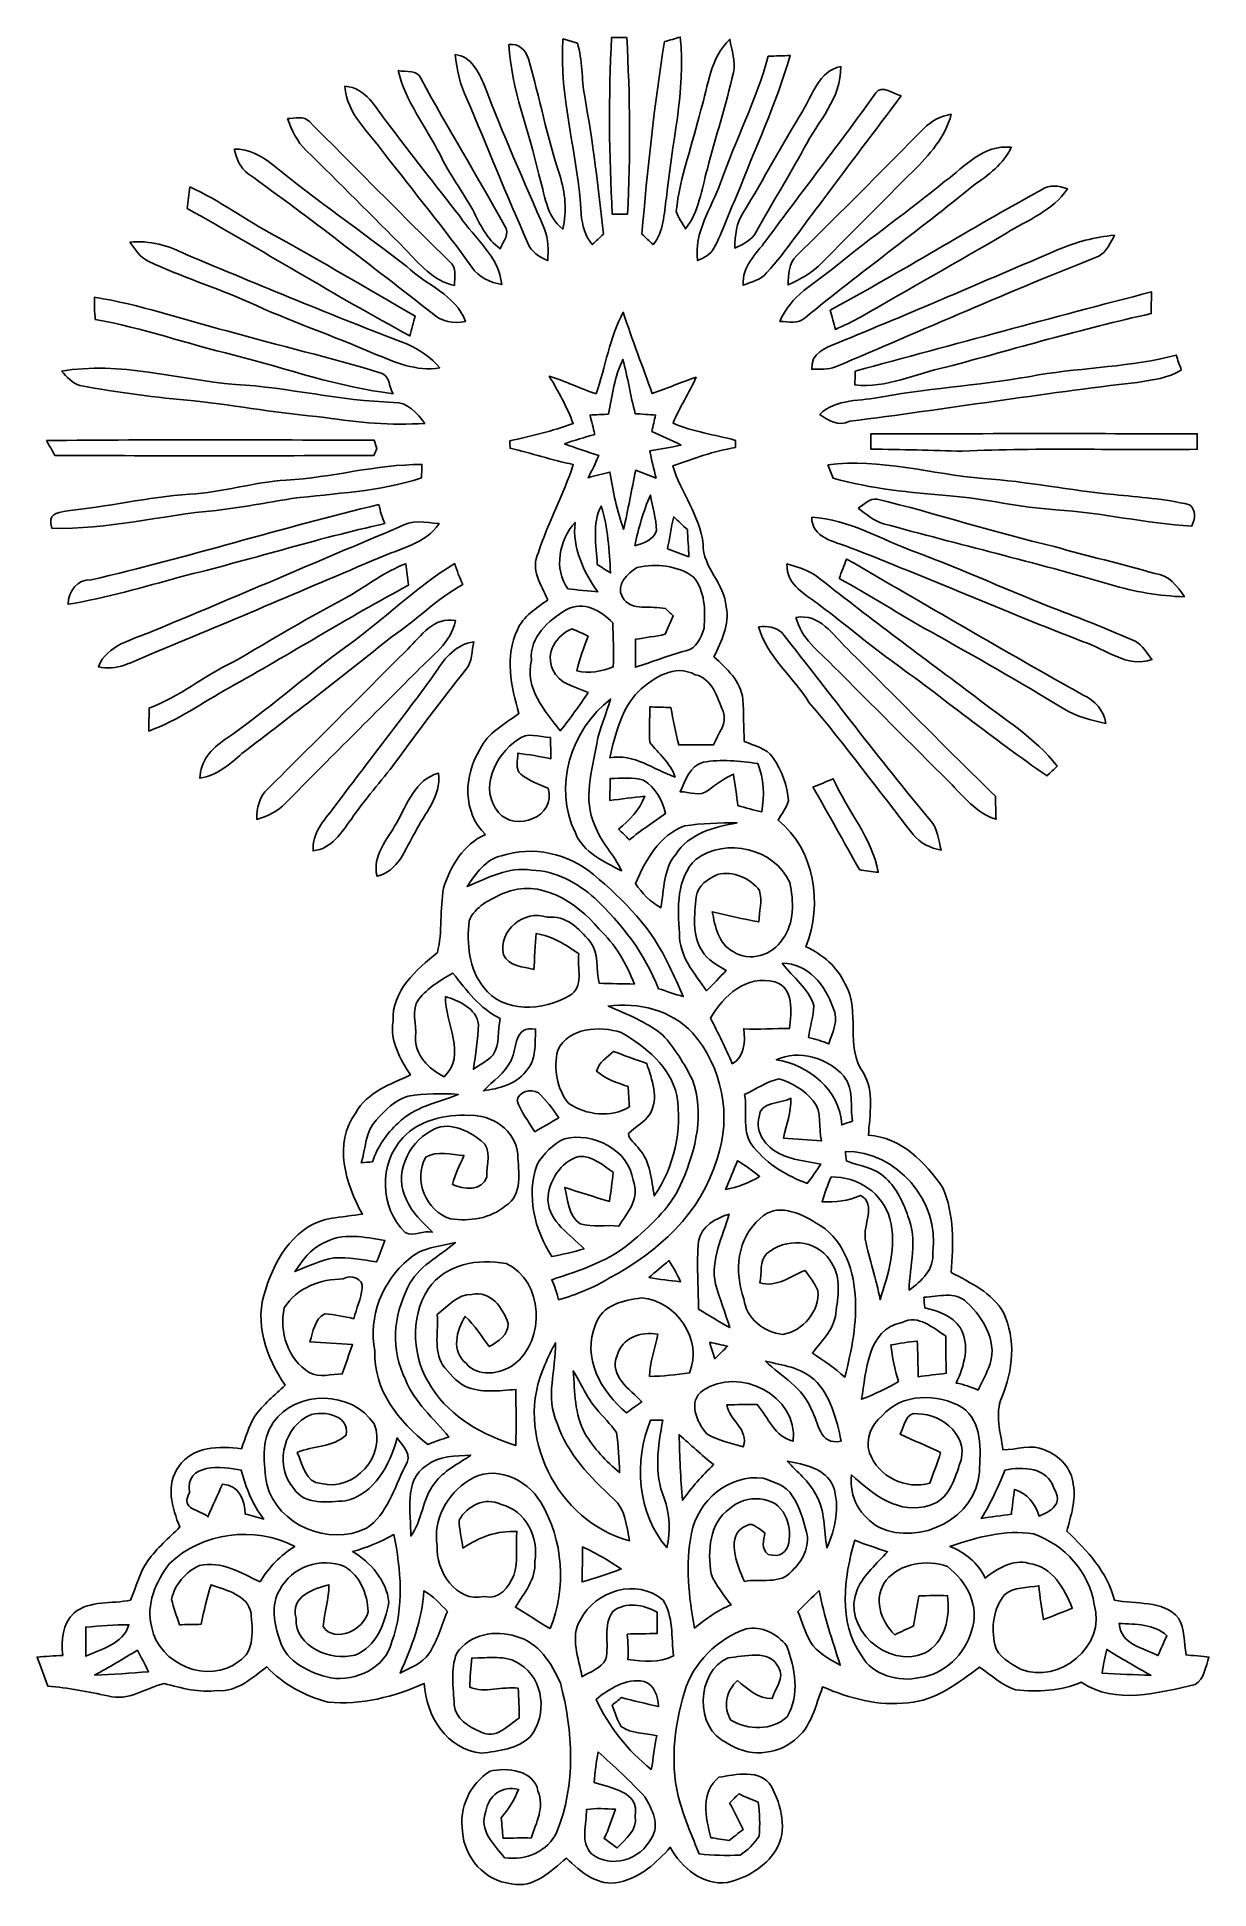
# Model space of a CAD drawing. Header units: centimetres. Extents: x -6.6 to 6.5, y -11.2 to 9.6.
import ezdxf

# ---------------------------------------------------------------- set-up
doc = ezdxf.new("R2010")
doc.units = ezdxf.units.CM
doc.header["$MEASUREMENT"] = 0
doc.layers.add('Camada 1', color=7, linetype='Continuous')

msp = doc.modelspace()

# ---------------------------------------------------------------- linework, layer by layer
at = {"layer": 'Camada 1', "color": 129}
for points, knots in [([(-0.72461, 9.58356), (-0.72461, 9.58356), (-0.56233, 9.53735), (-0.56233, 9.53735), (-0.56233, 9.53735), (-0.50271, 9.34297), (-0.51647, 9.13518), (-0.47978, 8.93586), (-0.47978, 8.93586), (-0.38735, 8.42433), (-0.32385, 7.90822), (-0.26987, 7.3914), (-0.26987, 7.3914), (-0.31115, 7.35224), (-0.35242, 7.31344), (-0.39405, 7.27463), (-0.39405, 7.27463), (-0.47801, 7.36847), (-0.50588, 7.49194), (-0.51999, 7.614), (-0.51999, 7.614), (-0.55139, 8.27546), (-0.76976, 8.91575), (-0.72461, 9.58356)], [0, 0, 0, 0, 0.14285714, 0.14285714, 0.14285714, 0.14285714, 0.28571429, 0.28571429, 0.28571429, 0.28571429, 0.42857143, 0.42857143, 0.42857143, 0.42857143, 0.57142857, 0.57142857, 0.57142857, 0.57142857, 0.71428571, 0.71428571, 0.71428571, 0.71428571, 1, 1, 1, 1]), ([(-0.17674, 9.59979), (-0.11994, 9.59979), (-0.06315, 9.59979), (-0.00635, 9.60085), (-0.00635, 9.60085), (0.02857, 8.94009), (0.03775, 8.27652), (0.00035, 7.61577), (0.00035, 7.61577), (-0.0568, 7.61612), (-0.11359, 7.61577), (-0.17004, 7.61471), (-0.17004, 7.61471), (-0.20532, 8.27581), (-0.21449, 8.93904), (-0.17674, 9.59979)], [0, 0, 0, 0, 0.2, 0.2, 0.2, 0.2, 0.4, 0.4, 0.4, 0.4, 0.6, 0.6, 0.6, 0.6, 1, 1, 1, 1]), ([(0.41663, 9.55252), (0.4759, 9.5698), (0.53516, 9.58709), (0.59443, 9.60437), (0.59443, 9.60437), (0.66005, 8.99583), (0.49283, 8.39964), (0.43921, 7.7978), (0.43921, 7.7978), (0.40534, 7.62), (0.41734, 7.41645), (0.28822, 7.27498), (0.28822, 7.27498), (0.24624, 7.31344), (0.20496, 7.35224), (0.16404, 7.39105), (0.16404, 7.39105), (0.22154, 8.11495), (0.30445, 8.83532), (0.41663, 9.55252)], [0, 0, 0, 0, 0.16666667, 0.16666667, 0.16666667, 0.16666667, 0.33333333, 0.33333333, 0.33333333, 0.33333333, 0.5, 0.5, 0.5, 0.5, 0.66666667, 0.66666667, 0.66666667, 0.66666667, 1, 1, 1, 1]), ([(0.82479, 8.78522), (0.90876, 9.05722), (0.93098, 9.37648), (1.15217, 9.58003), (1.15217, 9.58003), (1.17016, 9.45621), (1.22202, 9.33062), (1.19098, 9.20503), (1.19098, 9.20503), (1.10702, 8.84132), (0.99307, 8.48536), (0.89852, 8.12447), (0.89852, 8.12447), (0.83397, 7.89446), (0.80363, 7.64434), (0.65405, 7.44926), (0.65405, 7.44926), (0.61771, 7.51381), (0.57115, 7.57484), (0.54927, 7.64611), (0.54927, 7.64611), (0.58702, 8.03734), (0.73695, 8.40458), (0.82479, 8.78522)], [0, 0, 0, 0, 0.14285714, 0.14285714, 0.14285714, 0.14285714, 0.28571429, 0.28571429, 0.28571429, 0.28571429, 0.42857143, 0.42857143, 0.42857143, 0.42857143, 0.57142857, 0.57142857, 0.57142857, 0.57142857, 0.71428571, 0.71428571, 0.71428571, 0.71428571, 1, 1, 1, 1]), ([(-1.93675, 9.40752), (-1.74872, 9.38918), (-1.67711, 9.21138), (-1.60831, 9.06709), (-1.60831, 9.06709), (-1.40264, 8.51817), (-1.15993, 7.98442), (-0.93027, 7.44537), (-0.93027, 7.44537), (-0.8823, 7.33425), (-0.88865, 7.21184), (-0.8957, 7.09436), (-0.8957, 7.09436), (-0.9906, 7.13246), (-1.08126, 7.19102), (-1.11866, 7.29086), (-1.11866, 7.29086), (-1.35467, 7.82779), (-1.57586, 8.37106), (-1.8034, 8.91187), (-1.8034, 8.91187), (-1.8796, 9.06674), (-1.91558, 9.23749), (-1.93675, 9.40752)], [0, 0, 0, 0, 0.14285714, 0.14285714, 0.14285714, 0.14285714, 0.28571429, 0.28571429, 0.28571429, 0.28571429, 0.42857143, 0.42857143, 0.42857143, 0.42857143, 0.57142857, 0.57142857, 0.57142857, 0.57142857, 0.71428571, 0.71428571, 0.71428571, 0.71428571, 1, 1, 1, 1]), ([(-1.33244, 9.519), (-1.21602, 9.54017), (-1.13912, 9.45021), (-1.11196, 9.35884), (-1.11196, 9.35884), (-0.98566, 8.92563), (-0.90346, 8.48042), (-0.76094, 8.0518), (-0.76094, 8.0518), (-0.69497, 7.85883), (-0.68016, 7.64787), (-0.72496, 7.44855), (-0.72496, 7.44855), (-0.91757, 7.59142), (-0.92745, 7.84931), (-0.99448, 8.05956), (-0.99448, 8.05956), (-1.10455, 8.5471), (-1.30316, 9.01524), (-1.33244, 9.519)], [0, 0, 0, 0, 0.16666667, 0.16666667, 0.16666667, 0.16666667, 0.33333333, 0.33333333, 0.33333333, 0.33333333, 0.5, 0.5, 0.5, 0.5, 0.66666667, 0.66666667, 0.66666667, 0.66666667, 1, 1, 1, 1]), ([(1.58291, 9.38883), (1.66476, 9.39236), (1.74696, 9.39518), (1.82915, 9.39624), (1.82915, 9.39624), (1.67287, 8.85402), (1.43016, 8.34284), (1.22731, 7.81756), (1.22731, 7.81756), (1.13489, 7.62529), (1.07562, 7.41821), (0.97014, 7.23194), (0.97014, 7.23194), (0.93557, 7.15821), (0.85725, 7.12823), (0.78916, 7.09366), (0.78916, 7.09366), (0.74366, 7.4101), (0.94474, 7.68421), (1.04599, 7.96784), (1.04599, 7.96784), (1.21497, 8.4455), (1.44851, 8.89882), (1.58291, 9.38883)], [0, 0, 0, 0, 0.14285714, 0.14285714, 0.14285714, 0.14285714, 0.28571429, 0.28571429, 0.28571429, 0.28571429, 0.42857143, 0.42857143, 0.42857143, 0.42857143, 0.57142857, 0.57142857, 0.57142857, 0.57142857, 0.71428571, 0.71428571, 0.71428571, 0.71428571, 1, 1, 1, 1]), ([(-2.57528, 9.2269), (-2.48779, 9.20891), (-2.35409, 9.24313), (-2.31846, 9.13447), (-2.31846, 9.13447), (-2.01542, 8.57956), (-1.68592, 8.0391), (-1.37901, 7.48736), (-1.37901, 7.48736), (-1.31374, 7.39987), (-1.39735, 7.30885), (-1.42875, 7.22701), (-1.42875, 7.22701), (-1.57974, 7.33319), (-1.657, 7.50323), (-1.73814, 7.66233), (-1.73814, 7.66233), (-1.8542, 7.87329), (-2.00096, 8.06697), (-2.10538, 8.28463), (-2.10538, 8.28463), (-2.26201, 8.59896), (-2.49343, 8.87906), (-2.57528, 9.2269)], [0, 0, 0, 0, 0.14285714, 0.14285714, 0.14285714, 0.14285714, 0.28571429, 0.28571429, 0.28571429, 0.28571429, 0.42857143, 0.42857143, 0.42857143, 0.42857143, 0.57142857, 0.57142857, 0.57142857, 0.57142857, 0.71428571, 0.71428571, 0.71428571, 0.71428571, 1, 1, 1, 1]), ([(1.96568, 8.76794), (2.08245, 8.95526), (2.14559, 9.22232), (2.39748, 9.27241), (2.39748, 9.27241), (2.40489, 8.91469), (2.14207, 8.65717), (1.9879, 8.36154), (1.9879, 8.36154), (1.81645, 8.04192), (1.62066, 7.73642), (1.44851, 7.41751), (1.44851, 7.41751), (1.39982, 7.32296), (1.29928, 7.27886), (1.20826, 7.23547), (1.20826, 7.23547), (1.20721, 7.37517), (1.2252, 7.51875), (1.30351, 7.63658), (1.30351, 7.63658), (1.53317, 8.00841), (1.73602, 8.39576), (1.96568, 8.76794)], [0, 0, 0, 0, 0.14285714, 0.14285714, 0.14285714, 0.14285714, 0.28571429, 0.28571429, 0.28571429, 0.28571429, 0.42857143, 0.42857143, 0.42857143, 0.42857143, 0.57142857, 0.57142857, 0.57142857, 0.57142857, 0.71428571, 0.71428571, 0.71428571, 0.71428571, 1, 1, 1, 1]), ([(-3.17394, 9.05192), (-2.93123, 9.03499), (-2.8321, 8.80851), (-2.69946, 8.64658), (-2.69946, 8.64658), (-2.43381, 8.28992), (-2.15618, 7.94314), (-1.88383, 7.59178), (-1.88383, 7.59178), (-1.7145, 7.34307), (-1.44533, 7.14587), (-1.41111, 6.82484), (-1.41111, 6.82484), (-1.53952, 6.85094), (-1.67464, 6.90421), (-1.74731, 7.01922), (-1.74731, 7.01922), (-2.05775, 7.45702), (-2.40206, 7.86906), (-2.72874, 8.29451), (-2.72874, 8.29451), (-2.90019, 8.53264), (-3.15277, 8.73619), (-3.17394, 9.05192)], [0, 0, 0, 0, 0.14285714, 0.14285714, 0.14285714, 0.14285714, 0.28571429, 0.28571429, 0.28571429, 0.28571429, 0.42857143, 0.42857143, 0.42857143, 0.42857143, 0.57142857, 0.57142857, 0.57142857, 0.57142857, 0.71428571, 0.71428571, 0.71428571, 0.71428571, 1, 1, 1, 1]), ([(2.79153, 8.97643), (2.85574, 9.07591), (2.99085, 8.96408), (3.07587, 8.94433), (3.07587, 8.94433), (2.78553, 8.55169), (2.48497, 8.16681), (2.19745, 7.77205), (2.19745, 7.77205), (1.97979, 7.50464), (1.7967, 7.21042), (1.56351, 6.95572), (1.56351, 6.95572), (1.50001, 6.87529), (1.38606, 6.85729), (1.3014, 6.81672), (1.3014, 6.81672), (1.28341, 7.0298), (1.44568, 7.16386), (1.55575, 7.31732), (1.55575, 7.31732), (1.96427, 7.87294), (2.38936, 8.41657), (2.79153, 8.97643)], [0, 0, 0, 0, 0.14285714, 0.14285714, 0.14285714, 0.14285714, 0.28571429, 0.28571429, 0.28571429, 0.28571429, 0.42857143, 0.42857143, 0.42857143, 0.42857143, 0.57142857, 0.57142857, 0.57142857, 0.57142857, 0.71428571, 0.71428571, 0.71428571, 0.71428571, 1, 1, 1, 1]), ([(3.32952, 8.57709), (3.41242, 8.66211), (3.52072, 8.71537), (3.63926, 8.73689), (3.63926, 8.73689), (3.57187, 8.48078), (3.39055, 8.2804), (3.20922, 8.09696), (3.20922, 8.09696), (2.86738, 7.75688), (2.52483, 7.41751), (2.18757, 7.07284), (2.18757, 7.07284), (2.08068, 6.96066), (1.94416, 6.88411), (1.80481, 6.82131), (1.80481, 6.82131), (1.81539, 6.93173), (1.80763, 7.06755), (1.90077, 7.14692), (1.90077, 7.14692), (2.37913, 7.62141), (2.85821, 8.09554), (3.32952, 8.57709)], [0, 0, 0, 0, 0.14285714, 0.14285714, 0.14285714, 0.14285714, 0.28571429, 0.28571429, 0.28571429, 0.28571429, 0.42857143, 0.42857143, 0.42857143, 0.42857143, 0.57142857, 0.57142857, 0.57142857, 0.57142857, 0.71428571, 0.71428571, 0.71428571, 0.71428571, 1, 1, 1, 1]), ([(-3.81882, 8.69068), (-3.73662, 8.68609), (-3.63502, 8.72596), (-3.57117, 8.6547), (-3.57117, 8.6547), (-3.04906, 8.12906), (-2.5273, 7.60271), (-1.99849, 7.08413), (-1.99849, 7.08413), (-1.91417, 7.01887), (-1.94345, 6.90739), (-1.94416, 6.81602), (-1.94416, 6.81602), (-2.18511, 6.86364), (-2.33574, 7.05873), (-2.4959, 7.22348), (-2.4959, 7.22348), (-2.86738, 7.59248), (-3.23462, 7.96678), (-3.60997, 8.33191), (-3.60997, 8.33191), (-3.71193, 8.42927), (-3.77119, 8.56015), (-3.81882, 8.69068)], [0, 0, 0, 0, 0.14285714, 0.14285714, 0.14285714, 0.14285714, 0.28571429, 0.28571429, 0.28571429, 0.28571429, 0.42857143, 0.42857143, 0.42857143, 0.42857143, 0.57142857, 0.57142857, 0.57142857, 0.57142857, 0.71428571, 0.71428571, 0.71428571, 0.71428571, 1, 1, 1, 1]), ([(-4.4196, 8.34707), (-4.25168, 8.35201), (-4.10739, 8.27087), (-3.98392, 8.16892), (-3.98392, 8.16892), (-3.49497, 7.77205), (-2.97568, 7.41433), (-2.47897, 7.02804), (-2.47897, 7.02804), (-2.26413, 6.81672), (-1.93005, 6.71548), (-1.81963, 6.41174), (-1.81963, 6.41174), (-1.95227, 6.38246), (-2.09127, 6.4068), (-2.19181, 6.50275), (-2.19181, 6.50275), (-2.87479, 7.03298), (-3.55812, 7.56391), (-4.25979, 8.06944), (-4.25979, 8.06944), (-4.35363, 8.12976), (-4.39208, 8.24583), (-4.4196, 8.34707)], [0, 0, 0, 0, 0.14285714, 0.14285714, 0.14285714, 0.14285714, 0.28571429, 0.28571429, 0.28571429, 0.28571429, 0.42857143, 0.42857143, 0.42857143, 0.42857143, 0.57142857, 0.57142857, 0.57142857, 0.57142857, 0.71428571, 0.71428571, 0.71428571, 0.71428571, 1, 1, 1, 1]), ([(3.56799, 7.98512), (3.79412, 8.15234), (3.99768, 8.39823), (4.312, 8.36683), (4.312, 8.36683), (4.22734, 8.17774), (4.05624, 8.05497), (3.89114, 7.94067), (3.89114, 7.94067), (3.26954, 7.43091), (2.6162, 6.96136), (1.99566, 6.4516), (1.99566, 6.4516), (1.91735, 6.38069), (1.80834, 6.40715), (1.71379, 6.41103), (1.71379, 6.41103), (1.82633, 6.6989), (2.11349, 6.84248), (2.33962, 7.02698), (2.33962, 7.02698), (2.73967, 7.35824), (3.16653, 7.65563), (3.56799, 7.98512)], [0, 0, 0, 0, 0.14285714, 0.14285714, 0.14285714, 0.14285714, 0.28571429, 0.28571429, 0.28571429, 0.28571429, 0.42857143, 0.42857143, 0.42857143, 0.42857143, 0.57142857, 0.57142857, 0.57142857, 0.57142857, 0.71428571, 0.71428571, 0.71428571, 0.71428571, 1, 1, 1, 1]), ([(-4.91807, 7.92198), (-4.58399, 7.77099), (-4.28872, 7.5498), (-3.96663, 7.37694), (-3.96663, 7.37694), (-3.43394, 7.08342), (-2.91077, 6.77369), (-2.38337, 6.4703), (-2.38337, 6.4703), (-2.40771, 6.40045), (-2.4257, 6.32284), (-2.44263, 6.24911), (-2.44263, 6.24911), (-3.2893, 6.70525), (-4.10704, 7.21184), (-4.94736, 7.67927), (-4.94736, 7.67927), (-4.93783, 7.76005), (-4.92795, 7.84119), (-4.91807, 7.92198)], [0, 0, 0, 0, 0.16666667, 0.16666667, 0.16666667, 0.16666667, 0.33333333, 0.33333333, 0.33333333, 0.33333333, 0.5, 0.5, 0.5, 0.5, 0.66666667, 0.66666667, 0.66666667, 0.66666667, 1, 1, 1, 1]), ([(4.65455, 7.88952), (4.7431, 7.95373), (4.84858, 7.93432), (4.94453, 7.90046), (4.94453, 7.90046), (4.78367, 7.65528), (4.50039, 7.55121), (4.26085, 7.40339), (4.26085, 7.40339), (3.71898, 7.08378), (3.16865, 6.77862), (2.62502, 6.46183), (2.62502, 6.46183), (2.53153, 6.40962), (2.43417, 6.36587), (2.33715, 6.32072), (2.33715, 6.32072), (2.32234, 6.39233), (2.29764, 6.46853), (2.27894, 6.53662), (2.27894, 6.53662), (3.0801, 6.97124), (3.8541, 7.45349), (4.65455, 7.88952)], [0, 0, 0, 0, 0.14285714, 0.14285714, 0.14285714, 0.14285714, 0.28571429, 0.28571429, 0.28571429, 0.28571429, 0.42857143, 0.42857143, 0.42857143, 0.42857143, 0.57142857, 0.57142857, 0.57142857, 0.57142857, 0.71428571, 0.71428571, 0.71428571, 0.71428571, 1, 1, 1, 1]), ([(-5.59153, 7.30109), (-5.36928, 7.32367), (-5.15232, 7.26334), (-4.95723, 7.16139), (-4.95723, 7.16139), (-4.13103, 6.81919), (-3.30553, 6.47382), (-2.47015, 6.15421), (-2.47015, 6.15421), (-2.33221, 6.09318), (-2.20627, 6.00569), (-2.10785, 5.89033), (-2.10785, 5.89033), (-2.37031, 5.84447), (-2.61655, 5.95595), (-2.85291, 6.05226), (-2.85291, 6.05226), (-3.31576, 6.25404), (-3.79554, 6.41491), (-4.25344, 6.62764), (-4.25344, 6.62764), (-4.62492, 6.79309), (-5.01544, 6.91197), (-5.38268, 7.08731), (-5.38268, 7.08731), (-5.47652, 7.1307), (-5.53226, 7.22136), (-5.59153, 7.30109)], [0, 0, 0, 0, 0.125, 0.125, 0.125, 0.125, 0.25, 0.25, 0.25, 0.25, 0.375, 0.375, 0.375, 0.375, 0.5, 0.5, 0.5, 0.5, 0.625, 0.625, 0.625, 0.625, 0.75, 0.75, 0.75, 0.75, 1, 1, 1, 1]), ([(4.83341, 7.21395), (5.03696, 7.30391), (5.25357, 7.35753), (5.47476, 7.37905), (5.47476, 7.37905), (5.42502, 7.2958), (5.38445, 7.19561), (5.29837, 7.1434), (5.29837, 7.1434), (4.30248, 6.75252), (3.32352, 6.31754), (2.33786, 5.90091), (2.33786, 5.90091), (2.25249, 5.87057), (2.16076, 5.87516), (2.07186, 5.8741), (2.07186, 5.8741), (2.05846, 6.05578), (2.22885, 6.11681), (2.35691, 6.16761), (2.35691, 6.16761), (3.18664, 6.50628), (4.00897, 6.86294), (4.83341, 7.21395)], [0, 0, 0, 0, 0.14285714, 0.14285714, 0.14285714, 0.14285714, 0.28571429, 0.28571429, 0.28571429, 0.28571429, 0.42857143, 0.42857143, 0.42857143, 0.42857143, 0.57142857, 0.57142857, 0.57142857, 0.57142857, 0.71428571, 0.71428571, 0.71428571, 0.71428571, 1, 1, 1, 1]), ([(-5.98593, 6.68196), (-5.48005, 6.60329), (-4.99639, 6.42832), (-4.50039, 6.30626), (-4.50039, 6.30626), (-3.92218, 6.13445), (-3.33022, 6.01239), (-2.75661, 5.82471), (-2.75661, 5.82471), (-2.66453, 5.79508), (-2.68005, 5.66032), (-2.63313, 5.59999), (-2.63313, 5.59999), (-3.24273, 5.67196), (-3.82482, 5.88045), (-4.41678, 6.03321), (-4.41678, 6.03321), (-4.93995, 6.15738), (-5.44865, 6.3373), (-5.97852, 6.43361), (-5.97852, 6.43361), (-5.9877, 6.51616), (-5.99193, 6.59906), (-5.98593, 6.68196)], [0, 0, 0, 0, 0.14285714, 0.14285714, 0.14285714, 0.14285714, 0.28571429, 0.28571429, 0.28571429, 0.28571429, 0.42857143, 0.42857143, 0.42857143, 0.42857143, 0.57142857, 0.57142857, 0.57142857, 0.57142857, 0.71428571, 0.71428571, 0.71428571, 0.71428571, 1, 1, 1, 1]), ([(2.55976, 5.85294), (3.66854, 6.15421), (4.77696, 6.45548), (5.88962, 6.74264), (5.88962, 6.74264), (5.8861, 6.66186), (5.88539, 6.58072), (5.88645, 6.49922), (5.88645, 6.49922), (5.10928, 6.32989), (4.34693, 6.1027), (3.57928, 5.89668), (3.57928, 5.89668), (3.23674, 5.83001), (2.91359, 5.65432), (2.55552, 5.69771), (2.55552, 5.69771), (2.55658, 5.74957), (2.55799, 5.80108), (2.55976, 5.85294)], [0, 0, 0, 0, 0.16666667, 0.16666667, 0.16666667, 0.16666667, 0.33333333, 0.33333333, 0.33333333, 0.33333333, 0.5, 0.5, 0.5, 0.5, 0.66666667, 0.66666667, 0.66666667, 0.66666667, 1, 1, 1, 1]), ([(-0.34996, 5.59788), (-0.24765, 5.90268), (-0.20002, 6.22864), (-0.04621, 6.51439), (-0.04621, 6.51439), (0.05256, 6.20642), (0.17145, 5.90585), (0.27834, 5.6007), (0.27834, 5.6007), (0.44309, 5.66138), (0.60537, 5.72735), (0.77188, 5.78379), (0.77188, 5.78379), (0.69427, 5.6074), (0.58385, 5.44724), (0.51329, 5.26768), (0.51329, 5.26768), (0.73695, 5.17207), (0.98072, 5.13997), (1.21426, 5.07577), (1.21426, 5.07577), (1.21391, 5.05566), (1.21356, 5.01579), (1.2132, 4.99569), (1.2132, 4.99569), (0.9719, 4.95512), (0.74224, 4.86974), (0.51188, 4.79107), (0.51188, 4.79107), (0.59796, 4.48663), (0.81492, 4.23157), (0.85125, 3.9116), (0.85125, 3.9116), (0.84667, 3.64314), (1.09149, 3.46816), (1.10984, 3.20781), (1.10984, 3.20781), (1.15394, 3.00461), (1.05304, 2.82363), (0.97296, 2.64689), (0.97296, 2.64689), (1.11054, 2.51072), (1.27776, 2.37525), (1.29716, 2.16641), (1.29716, 2.16641), (1.30775, 2.01048), (1.30492, 1.85244), (1.31269, 1.69545), (1.31269, 1.69545), (1.42487, 1.64712), (1.56104, 1.62137), (1.63512, 1.51412), (1.63512, 1.51412), (1.73249, 1.37054), (1.79881, 1.20191), (1.8094, 1.02729), (1.8094, 1.02729), (1.78364, 0.94862), (1.73531, 0.88018), (1.69333, 0.80962), (1.69333, 0.80962), (2.11067, 0.47731), (2.19392, -0.12876), (2.00625, -0.60995), (2.00625, -0.60995), (2.19534, -0.69638), (2.35867, -0.83714), (2.44651, -1.0287), (2.44651, -1.0287), (2.62572, -1.33667), (2.4384, -1.73602), (2.65148, -2.02636), (2.65148, -2.02636), (2.77954, -2.23485), (2.71956, -2.49449), (2.70863, -2.72697), (2.70863, -2.72697), (3.07622, -2.74884), (3.34927, -3.03107), (3.54401, -3.31611), (3.54401, -3.31611), (3.67312, -3.6135), (3.66183, -3.95076), (3.63679, -4.2672), (3.63679, -4.2672), (3.85445, -4.38397), (4.09751, -4.49368), (4.22487, -4.7184), (4.22487, -4.7184), (4.3688, -5.01721), (4.33141, -5.36892), (4.20687, -5.66808), (4.20687, -5.66808), (4.12432, -5.8607), (4.19417, -6.06249), (4.21922, -6.25792), (4.21922, -6.25792), (4.37162, -6.26251), (4.53954, -6.18702), (4.68489, -6.26039), (4.68489, -6.26039), (4.85105, -6.31931), (4.99427, -6.46642), (5.0098, -6.64774), (5.0098, -6.64774), (5.04649, -6.82801), (4.9784, -7.00087), (4.93854, -7.17303), (4.93854, -7.17303), (5.16678, -7.39316), (5.39291, -7.62811), (5.47158, -7.94667), (5.47158, -7.94667), (5.70759, -7.99747), (6.01662, -7.94067), (6.1916, -8.14776), (6.1916, -8.14776), (6.26851, -8.26841), (6.25122, -8.42327), (6.27662, -8.56156), (6.27662, -8.56156), (6.34083, -8.56756), (6.46994, -8.57956), (6.5345, -8.58555), (6.5345, -8.58555), (6.49887, -8.68856), (6.48229, -8.82967), (6.37928, -8.89564), (6.37928, -8.89564), (5.96159, -8.98596), (5.48675, -9.12777), (5.09905, -8.86848), (5.09905, -8.86848), (4.86798, -8.96585), (4.60834, -8.98313), (4.36174, -8.95421), (4.36174, -8.95421), (4.20758, -8.90411), (4.08869, -8.78628), (3.95534, -8.69915), (3.95534, -8.69915), (3.71546, -8.87659), (3.46498, -9.07486), (3.15524, -9.0992), (3.15524, -9.0992), (2.82257, -9.14012), (2.49626, -9.04981), (2.19392, -8.92069), (2.19392, -8.92069), (2.11279, -9.12812), (2.06869, -9.37719), (1.87784, -9.51759), (1.87784, -9.51759), (1.66899, -9.6961), (1.34691, -9.70633), (1.12148, -9.55181), (1.12148, -9.55181), (0.75036, -9.38989), (0.76941, -8.74995), (1.13312, -8.59296), (1.13312, -8.59296), (1.30316, -8.58202), (1.60479, -8.49136), (1.69651, -8.70056), (1.69651, -8.70056), (1.77412, -8.81803), (1.65735, -8.93904), (1.62701, -9.05298), (1.62701, -9.05298), (1.46473, -9.05404), (1.35114, -8.94362), (1.23649, -8.84943), (1.23649, -8.84943), (1.11266, -8.95844), (1.06715, -9.15317), (1.16381, -9.29393), (1.16381, -9.29393), (1.35467, -9.4107), (1.62454, -9.41176), (1.79423, -9.25795), (1.79423, -9.25795), (1.94028, -9.00924), (1.88524, -8.71149), (1.78788, -8.45749), (1.78788, -8.45749), (1.68134, -8.32802), (1.50495, -8.2296), (1.33315, -8.26946), (1.33315, -8.26946), (1.01036, -8.38306), (0.73766, -8.64658), (0.64029, -8.97925), (0.64029, -8.97925), (0.52317, -9.38071), (0.47237, -9.81745), (0.59196, -10.22491), (0.59196, -10.22491), (0.64911, -10.42), (0.7306, -10.60662), (0.80539, -10.79535), (0.80539, -10.79535), (0.95814, -10.8137), (1.1116, -10.81546), (1.26577, -10.81052), (1.26577, -10.81052), (1.35079, -10.75619), (1.42557, -10.68211), (1.47884, -10.59639), (1.47884, -10.59639), (1.49366, -10.46903), (1.48519, -10.34239), (1.47073, -10.21644), (1.47073, -10.21644), (1.39665, -10.18681), (1.32362, -10.15506), (1.25095, -10.12225), (1.25095, -10.12225), (1.21673, -10.15647), (1.18251, -10.19069), (1.14794, -10.22491), (1.14794, -10.22491), (1.20191, -10.32298), (1.25166, -10.42211), (1.30069, -10.52371), (1.30069, -10.52371), (1.24707, -10.56322), (1.19521, -10.60485), (1.14159, -10.64472), (1.14159, -10.64472), (1.09079, -10.63696), (0.98884, -10.62179), (0.93804, -10.61438), (0.93804, -10.61438), (0.87912, -10.38931), (0.81809, -10.09368), (1.02905, -9.93528), (1.02905, -9.93528), (1.21214, -9.906), (1.4986, -9.83756), (1.61784, -10.03794), (1.61784, -10.03794), (1.73002, -10.25102), (1.80516, -10.53571), (1.66793, -10.75302), (1.66793, -10.75302), (1.55011, -10.94669), (1.33985, -11.06382), (1.12466, -11.11709), (1.12466, -11.11709), (0.84314, -11.15236), (0.60854, -10.95234), (0.48189, -10.72127), (0.48189, -10.72127), (0.32702, -10.89589), (0.14817, -11.06099), (-0.08855, -11.1125), (-0.08855, -11.1125), (-0.32667, -11.16683), (-0.52846, -10.99961), (-0.68368, -10.84333), (-0.68368, -10.84333), (-0.86148, -10.98797), (-1.05057, -11.18976), (-1.30563, -11.13084), (-1.30563, -11.13084), (-1.59914, -11.10156), (-1.83656, -10.83557), (-1.85173, -10.54559), (-1.85173, -10.54559), (-1.89442, -10.28065), (-1.76918, -10.00654), (-1.54305, -9.86755), (-1.54305, -9.86755), (-1.35855, -9.82239), (-1.04387, -9.85273), (-1.00471, -10.09015), (-1.00471, -10.09015), (-0.92745, -10.27324), (-1.02588, -10.44681), (-1.08021, -10.61755), (-1.08021, -10.61755), (-1.18674, -10.61367), (-1.29011, -10.62002), (-1.39629, -10.61967), (-1.39629, -10.61967), (-1.4037, -10.54312), (-1.41076, -10.46727), (-1.41676, -10.39177), (-1.41676, -10.39177), (-1.33914, -10.2937), (-1.26753, -10.18893), (-1.22308, -10.07145), (-1.22308, -10.07145), (-1.41076, -10.02489), (-1.56386, -10.14342), (-1.58926, -10.31699), (-1.58926, -10.31699), (-1.67534, -10.53183), (-1.4986, -10.69022), (-1.38007, -10.83839), (-1.38007, -10.83839), (-1.14265, -10.87261), (-0.89323, -10.77348), (-0.79234, -10.54806), (-0.79234, -10.54806), (-0.57785, -10.01783), (-0.60819, -9.42058), (-0.75318, -8.87659), (-0.75318, -8.87659), (-0.85266, -8.65576), (-0.9966, -8.41657), (-1.25024, -8.35589), (-1.25024, -8.35589), (-1.48167, -8.27229), (-1.77729, -8.33085), (-1.91699, -8.54287), (-1.91699, -8.54287), (-1.99249, -8.72384), (-1.95404, -8.93233), (-1.94451, -9.12248), (-1.94451, -9.12248), (-1.93393, -9.28017), (-1.78117, -9.37048), (-1.65029, -9.42446), (-1.65029, -9.42446), (-1.47708, -9.51936), (-1.3462, -9.35496), (-1.21638, -9.27135), (-1.21638, -9.27135), (-1.21497, -9.15705), (-1.21885, -9.04875), (-1.22872, -8.93621), (-1.22872, -8.93621), (-1.40406, -8.91046), (-1.60408, -8.9983), (-1.77094, -8.92281), (-1.77094, -8.92281), (-1.76883, -8.81168), (-1.75824, -8.70514), (-1.74625, -8.59578), (-1.74625, -8.59578), (-1.5688, -8.60354), (-1.36243, -8.55239), (-1.20721, -8.66563), (-1.20721, -8.66563), (-0.93874, -8.82579), (-0.895, -9.24242), (-1.09044, -9.47702), (-1.09044, -9.47702), (-1.23261, -9.61884), (-1.45133, -9.64283), (-1.64042, -9.6647), (-1.64042, -9.6647), (-2.02847, -9.62413), (-2.26307, -9.24454), (-2.28282, -8.88224), (-2.28282, -8.88224), (-2.62079, -9.03182), (-2.99226, -9.12883), (-3.36444, -9.09214), (-3.36444, -9.09214), (-3.62479, -9.02617), (-3.86539, -8.89141), (-4.05201, -8.69738), (-4.05201, -8.69738), (-4.21711, -8.81874), (-4.38115, -8.97784), (-4.60481, -8.96267), (-4.60481, -8.96267), (-4.81083, -8.99019), (-5.00839, -8.93374), (-5.20382, -8.88294), (-5.20382, -8.88294), (-5.41408, -8.93269), (-5.60599, -9.0865), (-5.836, -9.02194), (-5.836, -9.02194), (-6.06002, -8.97643), (-6.28403, -8.92881), (-6.51263, -8.91187), (-6.51263, -8.91187), (-6.54897, -8.80216), (-6.59377, -8.6935), (-6.63328, -8.58626), (-6.63328, -8.58626), (-6.53732, -8.57885), (-6.44137, -8.57285), (-6.34506, -8.56756), (-6.34506, -8.56756), (-6.36023, -8.39929), (-6.34788, -8.2102), (-6.2163, -8.08814), (-6.2163, -8.08814), (-6.03779, -7.94597), (-5.79085, -7.99253), (-5.5813, -7.94632), (-5.5813, -7.94632), (-5.51744, -7.79992), (-5.48428, -7.63729), (-5.38868, -7.50711), (-5.38868, -7.50711), (-5.28779, -7.36282), (-5.15161, -7.24923), (-5.02849, -7.12541), (-5.02849, -7.12541), (-5.11634, -6.91233), (-5.19324, -6.64704), (-5.03837, -6.44666), (-5.03837, -6.44666), (-4.88915, -6.21559), (-4.58082, -6.21489), (-4.3374, -6.24734), (-4.3374, -6.24734), (-4.29048, -6.12387), (-4.25556, -5.99405), (-4.18571, -5.88116), (-4.18571, -5.88116), (-4.09187, -5.74781), (-3.96346, -5.64444), (-3.84598, -5.53297), (-3.84598, -5.53297), (-4.05694, -5.22358), (-4.20088, -4.82529), (-4.06365, -4.45594), (-4.06365, -4.45594), (-3.9557, -4.10457), (-3.71334, -3.71404), (-3.31858, -3.65795), (-3.31858, -3.65795), (-3.23356, -3.64702), (-3.06282, -3.62444), (-2.97744, -3.6135), (-2.97744, -3.6135), (-3.16406, -3.27131), (-3.30941, -2.81975), (-3.05223, -2.47509), (-3.05223, -2.47509), (-2.927, -2.23943), (-2.66206, -2.15829), (-2.43805, -2.04964), (-2.43805, -2.04964), (-2.55305, -1.86902), (-2.66912, -1.67428), (-2.63278, -1.44674), (-2.63278, -1.44674), (-2.65042, -1.10666), (-2.37208, -0.86889), (-2.13395, -0.67416), (-2.13395, -0.67416), (-2.07751, -0.44344), (-2.10855, -0.18874), (-2.06551, 0.04868), (-2.06551, 0.04868), (-1.98684, 0.29704), (-1.8415, 0.5401), (-1.59456, 0.65087), (-1.59456, 0.65087), (-1.8542, 0.895), (-1.83974, 1.31798), (-1.65664, 1.60443), (-1.65664, 1.60443), (-1.5688, 1.79317), (-1.37901, 1.89124), (-1.21849, 2.00836), (-1.21849, 2.00836), (-1.30775, 2.31105), (-1.38112, 2.65112), (-1.23613, 2.94852), (-1.23613, 2.94852), (-1.17122, 3.10197), (-1.02164, 3.19052), (-0.89394, 3.28577), (-0.89394, 3.28577), (-0.96837, 3.45052), (-1.09396, 3.62902), (-0.99977, 3.81635), (-0.99977, 3.81635), (-0.89217, 4.15396), (-0.71508, 4.46546), (-0.60854, 4.80413), (-0.60854, 4.80413), (-0.84737, 4.85599), (-1.08021, 4.93113), (-1.31798, 4.98722), (-1.31798, 4.98722), (-1.31904, 5.00768), (-1.3208, 5.0486), (-1.32186, 5.06906), (-1.32186, 5.06906), (-1.08267, 5.12833), (-0.83961, 5.17737), (-0.60925, 5.26591), (-0.60925, 5.26591), (-0.68121, 5.45112), (-0.77435, 5.6261), (-0.87771, 5.79543), (-0.87771, 5.79543), (-0.69709, 5.74252), (-0.52881, 5.65573), (-0.34996, 5.59788), (-0.34996, 5.59788), (-0.34996, 5.59788), (-0.34996, 5.59788), (-0.34996, 5.59788)], [0, 0, 0, 0, 0.00787402, 0.00787402, 0.00787402, 0.00787402, 0.01574803, 0.01574803, 0.01574803, 0.01574803, 0.02362205, 0.02362205, 0.02362205, 0.02362205, 0.03149606, 0.03149606, 0.03149606, 0.03149606, 0.03937008, 0.03937008, 0.03937008, 0.03937008, 0.04724409, 0.04724409, 0.04724409, 0.04724409, 0.05511811, 0.05511811, 0.05511811, 0.05511811, 0.06299213, 0.06299213, 0.06299213, 0.06299213, 0.07086614, 0.07086614, 0.07086614, 0.07086614, 0.07874016, 0.07874016, 0.07874016, 0.07874016, 0.08661417, 0.08661417, 0.08661417, 0.08661417, 0.09448819, 0.09448819, 0.09448819, 0.09448819, 0.1023622, 0.1023622, 0.1023622, 0.1023622, 0.11023622, 0.11023622, 0.11023622, 0.11023622, 0.11811024, 0.11811024, 0.11811024, 0.11811024, 0.12598425, 0.12598425, 0.12598425, 0.12598425, 0.13385827, 0.13385827, 0.13385827, 0.13385827, 0.14173228, 0.14173228, 0.14173228, 0.14173228, 0.1496063, 0.1496063, 0.1496063, 0.1496063, 0.15748031, 0.15748031, 0.15748031, 0.15748031, 0.16535433, 0.16535433, 0.16535433, 0.16535433, 0.17322835, 0.17322835, 0.17322835, 0.17322835, 0.18110236, 0.18110236, 0.18110236, 0.18110236, 0.18897638, 0.18897638, 0.18897638, 0.18897638, 0.19685039, 0.19685039, 0.19685039, 0.19685039, 0.20472441, 0.20472441, 0.20472441, 0.20472441, 0.21259843, 0.21259843, 0.21259843, 0.21259843, 0.22047244, 0.22047244, 0.22047244, 0.22047244, 0.22834646, 0.22834646, 0.22834646, 0.22834646, 0.23622047, 0.23622047, 0.23622047, 0.23622047, 0.24409449, 0.24409449, 0.24409449, 0.24409449, 0.2519685, 0.2519685, 0.2519685, 0.2519685, 0.25984252, 0.25984252, 0.25984252, 0.25984252, 0.26771654, 0.26771654, 0.26771654, 0.26771654, 0.27559055, 0.27559055, 0.27559055, 0.27559055, 0.28346457, 0.28346457, 0.28346457, 0.28346457, 0.29133858, 0.29133858, 0.29133858, 0.29133858, 0.2992126, 0.2992126, 0.2992126, 0.2992126, 0.30708661, 0.30708661, 0.30708661, 0.30708661, 0.31496063, 0.31496063, 0.31496063, 0.31496063, 0.32283465, 0.32283465, 0.32283465, 0.32283465, 0.33070866, 0.33070866, 0.33070866, 0.33070866, 0.33858268, 0.33858268, 0.33858268, 0.33858268, 0.34645669, 0.34645669, 0.34645669, 0.34645669, 0.35433071, 0.35433071, 0.35433071, 0.35433071, 0.36220472, 0.36220472, 0.36220472, 0.36220472, 0.37007874, 0.37007874, 0.37007874, 0.37007874, 0.37795276, 0.37795276, 0.37795276, 0.37795276, 0.38582677, 0.38582677, 0.38582677, 0.38582677, 0.39370079, 0.39370079, 0.39370079, 0.39370079, 0.4015748, 0.4015748, 0.4015748, 0.4015748, 0.40944882, 0.40944882, 0.40944882, 0.40944882, 0.41732283, 0.41732283, 0.41732283, 0.41732283, 0.42519685, 0.42519685, 0.42519685, 0.42519685, 0.43307087, 0.43307087, 0.43307087, 0.43307087, 0.44094488, 0.44094488, 0.44094488, 0.44094488, 0.4488189, 0.4488189, 0.4488189, 0.4488189, 0.45669291, 0.45669291, 0.45669291, 0.45669291, 0.46456693, 0.46456693, 0.46456693, 0.46456693, 0.47244094, 0.47244094, 0.47244094, 0.47244094, 0.48031496, 0.48031496, 0.48031496, 0.48031496, 0.48818898, 0.48818898, 0.48818898, 0.48818898, 0.49606299, 0.49606299, 0.49606299, 0.49606299, 0.50393701, 0.50393701, 0.50393701, 0.50393701, 0.51181102, 0.51181102, 0.51181102, 0.51181102, 0.51968504, 0.51968504, 0.51968504, 0.51968504, 0.52755906, 0.52755906, 0.52755906, 0.52755906, 0.53543307, 0.53543307, 0.53543307, 0.53543307, 0.54330709, 0.54330709, 0.54330709, 0.54330709, 0.5511811, 0.5511811, 0.5511811, 0.5511811, 0.55905512, 0.55905512, 0.55905512, 0.55905512, 0.56692913, 0.56692913, 0.56692913, 0.56692913, 0.57480315, 0.57480315, 0.57480315, 0.57480315, 0.58267717, 0.58267717, 0.58267717, 0.58267717, 0.59055118, 0.59055118, 0.59055118, 0.59055118, 0.5984252, 0.5984252, 0.5984252, 0.5984252, 0.60629921, 0.60629921, 0.60629921, 0.60629921, 0.61417323, 0.61417323, 0.61417323, 0.61417323, 0.62204724, 0.62204724, 0.62204724, 0.62204724, 0.62992126, 0.62992126, 0.62992126, 0.62992126, 0.63779528, 0.63779528, 0.63779528, 0.63779528, 0.64566929, 0.64566929, 0.64566929, 0.64566929, 0.65354331, 0.65354331, 0.65354331, 0.65354331, 0.66141732, 0.66141732, 0.66141732, 0.66141732, 0.66929134, 0.66929134, 0.66929134, 0.66929134, 0.67716535, 0.67716535, 0.67716535, 0.67716535, 0.68503937, 0.68503937, 0.68503937, 0.68503937, 0.69291339, 0.69291339, 0.69291339, 0.69291339, 0.7007874, 0.7007874, 0.7007874, 0.7007874, 0.70866142, 0.70866142, 0.70866142, 0.70866142, 0.71653543, 0.71653543, 0.71653543, 0.71653543, 0.72440945, 0.72440945, 0.72440945, 0.72440945, 0.73228346, 0.73228346, 0.73228346, 0.73228346, 0.74015748, 0.74015748, 0.74015748, 0.74015748, 0.7480315, 0.7480315, 0.7480315, 0.7480315, 0.75590551, 0.75590551, 0.75590551, 0.75590551, 0.76377953, 0.76377953, 0.76377953, 0.76377953, 0.77165354, 0.77165354, 0.77165354, 0.77165354, 0.77952756, 0.77952756, 0.77952756, 0.77952756, 0.78740157, 0.78740157, 0.78740157, 0.78740157, 0.79527559, 0.79527559, 0.79527559, 0.79527559, 0.80314961, 0.80314961, 0.80314961, 0.80314961, 0.81102362, 0.81102362, 0.81102362, 0.81102362, 0.81889764, 0.81889764, 0.81889764, 0.81889764, 0.82677165, 0.82677165, 0.82677165, 0.82677165, 0.83464567, 0.83464567, 0.83464567, 0.83464567, 0.84251969, 0.84251969, 0.84251969, 0.84251969, 0.8503937, 0.8503937, 0.8503937, 0.8503937, 0.85826772, 0.85826772, 0.85826772, 0.85826772, 0.86614173, 0.86614173, 0.86614173, 0.86614173, 0.87401575, 0.87401575, 0.87401575, 0.87401575, 0.88188976, 0.88188976, 0.88188976, 0.88188976, 0.88976378, 0.88976378, 0.88976378, 0.88976378, 0.8976378, 0.8976378, 0.8976378, 0.8976378, 0.90551181, 0.90551181, 0.90551181, 0.90551181, 0.91338583, 0.91338583, 0.91338583, 0.91338583, 0.92125984, 0.92125984, 0.92125984, 0.92125984, 0.92913386, 0.92913386, 0.92913386, 0.92913386, 0.93700787, 0.93700787, 0.93700787, 0.93700787, 0.94488189, 0.94488189, 0.94488189, 0.94488189, 0.95275591, 0.95275591, 0.95275591, 0.95275591, 0.96062992, 0.96062992, 0.96062992, 0.96062992, 0.96850394, 0.96850394, 0.96850394, 0.96850394, 0.97637795, 0.97637795, 0.97637795, 0.97637795, 0.98425197, 0.98425197, 0.98425197, 0.98425197, 1, 1, 1, 1]), ([(4.62068, 5.81096), (5.13433, 5.89492), (5.66102, 5.89915), (6.16656, 6.03356), (6.16656, 6.03356), (6.18102, 5.97606), (6.20501, 5.92173), (6.22371, 5.86528), (6.22371, 5.86528), (6.07624, 5.77462), (5.89703, 5.75239), (5.72946, 5.72699), (5.72946, 5.72699), (4.64926, 5.60176), (3.57646, 5.42678), (2.49802, 5.28955), (2.49802, 5.28955), (2.36926, 5.22817), (2.25989, 5.30013), (2.16041, 5.3661), (2.16041, 5.3661), (2.34315, 5.55061), (2.63313, 5.5118), (2.86491, 5.56472), (2.86491, 5.56472), (3.44699, 5.6702), (4.03966, 5.69877), (4.62068, 5.81096)], [0, 0, 0, 0, 0.125, 0.125, 0.125, 0.125, 0.25, 0.25, 0.25, 0.25, 0.375, 0.375, 0.375, 0.375, 0.5, 0.5, 0.5, 0.5, 0.625, 0.625, 0.625, 0.625, 0.75, 0.75, 0.75, 0.75, 1, 1, 1, 1]), ([(-6.35988, 5.85188), (-5.70195, 5.96582), (-5.05495, 5.75874), (-4.40337, 5.70406), (-4.40337, 5.70406), (-3.80718, 5.67055), (-3.22474, 5.51886), (-2.62678, 5.50192), (-2.62678, 5.50192), (-2.47015, 5.50933), (-2.36079, 5.38057), (-2.27683, 5.26591), (-2.27683, 5.26591), (-2.65289, 5.24404), (-3.02824, 5.2705), (-3.39901, 5.334), (-3.39901, 5.334), (-3.89149, 5.37245), (-4.37656, 5.467), (-4.86727, 5.5178), (-4.86727, 5.5178), (-5.29766, 5.5559), (-5.72594, 5.61305), (-6.15068, 5.69207), (-6.15068, 5.69207), (-6.23958, 5.71394), (-6.29744, 5.79155), (-6.35988, 5.85188)], [0, 0, 0, 0, 0.125, 0.125, 0.125, 0.125, 0.25, 0.25, 0.25, 0.25, 0.375, 0.375, 0.375, 0.375, 0.5, 0.5, 0.5, 0.5, 0.625, 0.625, 0.625, 0.625, 0.75, 0.75, 0.75, 0.75, 1, 1, 1, 1]), ([(-0.21096, 5.37034), (-0.26317, 5.36751), (-0.36795, 5.36222), (-0.42016, 5.3594), (-0.42016, 5.3594), (-0.40217, 5.28743), (-0.38417, 5.21511), (-0.36618, 5.14244), (-0.36618, 5.14244), (-0.48084, 5.1121), (-0.59549, 5.07577), (-0.70661, 5.0352), (-0.70661, 5.0352), (-0.57856, 4.99251), (-0.45191, 4.94489), (-0.32173, 4.90679), (-0.32173, 4.90679), (-0.35736, 4.82141), (-0.39758, 4.73745), (-0.44168, 4.65596), (-0.44168, 4.65596), (-0.36336, 4.68066), (-0.27693, 4.69688), (-0.1965, 4.71876), (-0.1965, 4.71876), (-0.16228, 4.50144), (-0.11818, 4.28484), (-0.04304, 4.07741), (-0.04304, 4.07741), (0.00776, 4.29719), (0.04727, 4.51944), (0.09349, 4.73992), (0.09349, 4.73992), (0.17039, 4.71276), (0.24624, 4.68242), (0.32244, 4.65243), (0.32244, 4.65243), (0.29563, 4.75333), (0.27023, 4.85704), (0.25294, 4.95935), (0.25294, 4.95935), (0.36936, 4.98016), (0.48719, 4.9971), (0.60325, 5.02179), (0.60325, 5.02179), (0.49742, 5.08141), (0.38312, 5.12198), (0.27481, 5.1756), (0.27481, 5.1756), (0.28822, 5.23734), (0.30198, 5.29872), (0.31679, 5.35975), (0.31679, 5.35975), (0.25964, 5.36363), (0.14534, 5.37139), (0.08819, 5.37527), (0.08819, 5.37527), (0.03422, 5.57671), (0.00459, 5.78344), (-0.05045, 5.98417), (-0.05045, 5.98417), (-0.1457, 5.79155), (-0.1711, 5.57847), (-0.21096, 5.37034), (-0.21096, 5.37034), (-0.21096, 5.37034), (-0.21096, 5.37034), (-0.21096, 5.37034)], [0, 0, 0, 0, 0.05555556, 0.05555556, 0.05555556, 0.05555556, 0.11111111, 0.11111111, 0.11111111, 0.11111111, 0.16666667, 0.16666667, 0.16666667, 0.16666667, 0.22222222, 0.22222222, 0.22222222, 0.22222222, 0.27777778, 0.27777778, 0.27777778, 0.27777778, 0.33333333, 0.33333333, 0.33333333, 0.33333333, 0.38888889, 0.38888889, 0.38888889, 0.38888889, 0.44444444, 0.44444444, 0.44444444, 0.44444444, 0.5, 0.5, 0.5, 0.5, 0.55555556, 0.55555556, 0.55555556, 0.55555556, 0.61111111, 0.61111111, 0.61111111, 0.61111111, 0.66666667, 0.66666667, 0.66666667, 0.66666667, 0.72222222, 0.72222222, 0.72222222, 0.72222222, 0.77777778, 0.77777778, 0.77777778, 0.77777778, 0.83333333, 0.83333333, 0.83333333, 0.83333333, 0.88888889, 0.88888889, 0.88888889, 0.88888889, 1, 1, 1, 1]), ([(-6.5278, 5.07294), (-5.30013, 5.08706), (-4.07211, 5.08035), (-2.84445, 5.07753), (-2.84445, 5.07753), (-2.83457, 5.04613), (-2.82434, 5.01438), (-2.81376, 4.98263), (-2.81376, 4.98263), (-2.82222, 4.96394), (-2.83916, 4.92619), (-2.84727, 4.90749), (-2.84727, 4.90749), (-4.04283, 4.90008), (-5.23804, 4.90185), (-6.43326, 4.90643), (-6.43326, 4.90643), (-6.46324, 4.96288), (-6.49464, 5.01826), (-6.5278, 5.07294)], [0, 0, 0, 0, 0.16666667, 0.16666667, 0.16666667, 0.16666667, 0.33333333, 0.33333333, 0.33333333, 0.33333333, 0.5, 0.5, 0.5, 0.5, 0.66666667, 0.66666667, 0.66666667, 0.66666667, 1, 1, 1, 1]), ([(2.73403, 5.1495), (3.95676, 5.15126), (5.17948, 5.15197), (6.40256, 5.1495), (6.40256, 5.1495), (6.40256, 5.1495), (6.40292, 4.97522), (6.40292, 4.97522), (6.40292, 4.97522), (5.52415, 4.96323), (4.64467, 4.99674), (3.76696, 4.95371), (3.76696, 4.95371), (3.42265, 4.96464), (3.07869, 4.9717), (2.73473, 4.97734), (2.73473, 4.97734), (2.73473, 4.97734), (2.73403, 5.1495), (2.73403, 5.1495)], [0, 0, 0, 0, 0.16666667, 0.16666667, 0.16666667, 0.16666667, 0.33333333, 0.33333333, 0.33333333, 0.33333333, 0.5, 0.5, 0.5, 0.5, 0.66666667, 0.66666667, 0.66666667, 0.66666667, 1, 1, 1, 1]), ([(-3.83328, 4.62915), (-3.3207, 4.65631), (-2.82434, 4.80695), (-2.30893, 4.80483), (-2.30893, 4.80483), (-2.31069, 4.75509), (-2.31211, 4.70535), (-2.31387, 4.6549), (-2.31387, 4.6549), (-2.78412, 4.49615), (-3.28648, 4.48451), (-3.77437, 4.42136), (-3.77437, 4.42136), (-4.05589, 4.37515), (-4.33634, 4.32223), (-4.61998, 4.28978), (-4.61998, 4.28978), (-5.23663, 4.23333), (-5.84271, 4.07388), (-6.46571, 4.08869), (-6.46571, 4.08869), (-6.52216, 4.25274), (-6.40327, 4.26226), (-6.31684, 4.28131), (-6.31684, 4.28131), (-5.8487, 4.32964), (-5.38833, 4.43547), (-4.91913, 4.47216), (-4.91913, 4.47216), (-4.5526, 4.49192), (-4.19947, 4.60481), (-3.83328, 4.62915)], [0, 0, 0, 0, 0.11111111, 0.11111111, 0.11111111, 0.11111111, 0.22222222, 0.22222222, 0.22222222, 0.22222222, 0.33333333, 0.33333333, 0.33333333, 0.33333333, 0.44444444, 0.44444444, 0.44444444, 0.44444444, 0.55555556, 0.55555556, 0.55555556, 0.55555556, 0.66666667, 0.66666667, 0.66666667, 0.66666667, 0.77777778, 0.77777778, 0.77777778, 0.77777778, 1, 1, 1, 1]), ([(2.25178, 4.80272), (2.8388, 4.8768), (3.41665, 4.69477), (3.99874, 4.64855), (3.99874, 4.64855), (4.49121, 4.61327), (4.97593, 4.51556), (5.467, 4.46617), (5.467, 4.46617), (5.75063, 4.43936), (6.03709, 4.41889), (6.31543, 4.35328), (6.31543, 4.35328), (6.39551, 4.29048), (6.37928, 4.19523), (6.34118, 4.11374), (6.34118, 4.11374), (5.82789, 4.14161), (5.32589, 4.26402), (4.8133, 4.29719), (4.8133, 4.29719), (4.41219, 4.32012), (4.02131, 4.42207), (3.62126, 4.45276), (3.62126, 4.45276), (3.181, 4.48874), (2.73791, 4.53249), (2.31034, 4.64961), (2.31034, 4.64961), (2.31034, 4.64961), (2.25178, 4.80272), (2.25178, 4.80272)], [0, 0, 0, 0, 0.11111111, 0.11111111, 0.11111111, 0.11111111, 0.22222222, 0.22222222, 0.22222222, 0.22222222, 0.33333333, 0.33333333, 0.33333333, 0.33333333, 0.44444444, 0.44444444, 0.44444444, 0.44444444, 0.55555556, 0.55555556, 0.55555556, 0.55555556, 0.66666667, 0.66666667, 0.66666667, 0.66666667, 0.77777778, 0.77777778, 0.77777778, 0.77777778, 1, 1, 1, 1]), ([(0.08396, 3.89114), (0.17427, 3.91971), (0.29774, 3.95746), (0.32808, 4.06259), (0.32808, 4.06259), (0.32103, 4.19806), (0.28434, 4.32999), (0.25823, 4.46193), (0.25823, 4.46193), (0.17921, 4.27884), (0.12277, 4.08658), (0.08396, 3.89114), (0.08396, 3.89114), (0.08396, 3.89114), (0.08396, 3.89114), (0.08396, 3.89114)], [0, 0, 0, 0, 0.2, 0.2, 0.2, 0.2, 0.4, 0.4, 0.4, 0.4, 0.6, 0.6, 0.6, 0.6, 1, 1, 1, 1]), ([(2.59186, 4.31482), (2.65889, 4.35116), (2.72168, 4.43054), (2.80529, 4.4136), (2.80529, 4.4136), (3.47416, 4.25803), (4.12503, 4.03613), (4.79496, 3.88549), (4.79496, 3.88549), (5.16855, 3.77225), (5.55096, 3.69252), (5.92455, 3.57928), (5.92455, 3.57928), (6.08295, 3.56799), (6.17996, 3.43852), (6.25863, 3.31893), (6.25863, 3.31893), (5.9757, 3.32881), (5.69524, 3.37361), (5.42502, 3.45757), (5.42502, 3.45757), (4.58082, 3.70346), (3.72533, 3.90701), (2.87796, 4.1402), (2.87796, 4.1402), (2.76895, 4.1723), (2.68111, 4.2478), (2.59186, 4.31482)], [0, 0, 0, 0, 0.125, 0.125, 0.125, 0.125, 0.25, 0.25, 0.25, 0.25, 0.375, 0.375, 0.375, 0.375, 0.5, 0.5, 0.5, 0.5, 0.625, 0.625, 0.625, 0.625, 0.75, 0.75, 0.75, 0.75, 1, 1, 1, 1]), ([(-6.02439, 3.50908), (-4.93959, 3.75955), (-3.87667, 4.09716), (-2.79365, 4.35469), (-2.79365, 4.35469), (-2.77495, 4.2799), (-2.75731, 4.2164), (-2.72697, 4.14055), (-2.72697, 4.14055), (-3.4992, 3.97192), (-4.25309, 3.72816), (-5.02214, 3.54436), (-5.02214, 3.54436), (-5.43842, 3.42441), (-5.85717, 3.30729), (-6.28474, 3.23462), (-6.28474, 3.23462), (-6.28086, 3.38173), (-6.18349, 3.51543), (-6.02439, 3.50908)], [0, 0, 0, 0, 0.16666667, 0.16666667, 0.16666667, 0.16666667, 0.33333333, 0.33333333, 0.33333333, 0.33333333, 0.5, 0.5, 0.5, 0.5, 0.66666667, 0.66666667, 0.66666667, 0.66666667, 1, 1, 1, 1]), ([(-2.56716, 4.09963), (-2.42676, 4.19312), (-2.26871, 4.15325), (-2.11596, 4.14161), (-2.11596, 4.14161), (-2.26519, 3.91372), (-2.55658, 3.86327), (-2.78906, 3.75638), (-2.78906, 3.75638), (-3.65054, 3.39337), (-4.50815, 3.02119), (-5.37422, 2.66876), (-5.37422, 2.66876), (-5.55413, 2.5908), (-5.74146, 2.48214), (-5.94431, 2.53294), (-5.94431, 2.53294), (-5.84764, 2.78095), (-5.55484, 2.8381), (-5.33682, 2.93264), (-5.33682, 2.93264), (-4.41043, 3.31399), (-3.49179, 3.71404), (-2.56716, 4.09963)], [0, 0, 0, 0, 0.14285714, 0.14285714, 0.14285714, 0.14285714, 0.28571429, 0.28571429, 0.28571429, 0.28571429, 0.42857143, 0.42857143, 0.42857143, 0.42857143, 0.57142857, 0.57142857, 0.57142857, 0.57142857, 0.71428571, 0.71428571, 0.71428571, 0.71428571, 1, 1, 1, 1]), ([(-0.33937, 3.68124), (-0.28892, 3.6509), (-0.23918, 3.61915), (-0.18944, 3.5874), (-0.18944, 3.5874), (-0.2032, 3.83999), (-0.21731, 4.09504), (-0.29316, 4.33811), (-0.29316, 4.33811), (-0.40217, 4.13702), (-0.34643, 3.8989), (-0.33937, 3.68124), (-0.33937, 3.68124), (-0.33937, 3.68124), (-0.33937, 3.68124), (-0.33937, 3.68124)], [0, 0, 0, 0, 0.2, 0.2, 0.2, 0.2, 0.4, 0.4, 0.4, 0.4, 0.6, 0.6, 0.6, 0.6, 1, 1, 1, 1]), ([(0.44909, 3.85904), (0.52917, 3.82834), (0.60854, 3.79624), (0.68968, 3.76837), (0.68968, 3.76837), (0.68686, 3.86962), (0.67945, 3.97334), (0.67381, 4.07352), (0.67381, 4.07352), (0.62301, 4.12115), (0.57185, 4.16948), (0.52035, 4.21605), (0.52035, 4.21605), (0.48683, 4.09928), (0.48013, 3.97686), (0.44909, 3.85904), (0.44909, 3.85904), (0.44909, 3.85904), (0.44909, 3.85904), (0.44909, 3.85904)], [0, 0, 0, 0, 0.16666667, 0.16666667, 0.16666667, 0.16666667, 0.33333333, 0.33333333, 0.33333333, 0.33333333, 0.5, 0.5, 0.5, 0.5, 0.66666667, 0.66666667, 0.66666667, 0.66666667, 1, 1, 1, 1]), ([(2.07045, 4.21499), (2.4892, 4.18747), (2.85468, 3.96134), (3.24062, 3.82023), (3.24062, 3.82023), (3.78284, 3.61915), (4.30812, 3.37644), (4.84717, 3.16759), (4.84717, 3.16759), (5.13644, 3.05964), (5.42325, 2.94499), (5.70618, 2.82046), (5.70618, 2.82046), (5.78908, 2.77424), (5.83671, 2.68711), (5.89315, 2.61408), (5.89315, 2.61408), (5.6194, 2.51495), (5.36998, 2.73509), (5.12127, 2.81517), (5.12127, 2.81517), (4.24039, 3.15524), (3.37467, 3.53307), (2.49414, 3.87421), (2.49414, 3.87421), (2.32904, 3.9437), (2.07186, 3.97369), (2.07045, 4.21499)], [0, 0, 0, 0, 0.125, 0.125, 0.125, 0.125, 0.25, 0.25, 0.25, 0.25, 0.375, 0.375, 0.375, 0.375, 0.5, 0.5, 0.5, 0.5, 0.625, 0.625, 0.625, 0.625, 0.75, 0.75, 0.75, 0.75, 1, 1, 1, 1]), ([(-0.66781, 3.40713), (-0.58385, 3.39866), (-0.41592, 3.38173), (-0.33232, 3.37326), (-0.33232, 3.37326), (-0.49389, 3.59904), (-0.61948, 3.86962), (-0.58773, 4.15431), (-0.58773, 4.15431), (-0.76694, 3.95534), (-0.83044, 3.63467), (-0.66781, 3.40713), (-0.66781, 3.40713), (-0.66781, 3.40713), (-0.66781, 3.40713), (-0.66781, 3.40713)], [0, 0, 0, 0, 0.2, 0.2, 0.2, 0.2, 0.4, 0.4, 0.4, 0.4, 0.6, 0.6, 0.6, 0.6, 1, 1, 1, 1]), ([(2.37984, 3.52284), (2.40312, 3.59939), (2.43452, 3.66959), (2.46309, 3.74332), (2.46309, 3.74332), (3.34857, 3.2325), (4.22839, 2.71357), (5.12163, 2.21615), (5.12163, 2.21615), (5.25004, 2.15336), (5.35411, 2.04752), (5.37457, 1.89653), (5.37457, 1.89653), (5.21159, 1.93287), (5.04578, 1.97309), (4.9022, 2.06093), (4.9022, 2.06093), (4.41007, 2.36255), (3.90807, 2.64724), (3.40466, 2.92911), (3.40466, 2.92911), (3.05717, 3.11714), (2.73121, 3.34222), (2.37984, 3.52284)], [0, 0, 0, 0, 0.14285714, 0.14285714, 0.14285714, 0.14285714, 0.28571429, 0.28571429, 0.28571429, 0.28571429, 0.42857143, 0.42857143, 0.42857143, 0.42857143, 0.57142857, 0.57142857, 0.57142857, 0.57142857, 0.71428571, 0.71428571, 0.71428571, 0.71428571, 1, 1, 1, 1]), ([(-3.12984, 3.32599), (-2.91853, 3.44981), (-2.72239, 3.60362), (-2.49061, 3.6897), (-2.49061, 3.6897), (-2.47967, 3.60962), (-2.47015, 3.52919), (-2.46098, 3.44876), (-2.46098, 3.44876), (-3.1429, 3.08398), (-3.79801, 2.67229), (-4.47393, 2.29799), (-4.47393, 2.29799), (-4.77273, 2.13219), (-5.05248, 1.92793), (-5.37633, 1.81222), (-5.37633, 1.81222), (-5.37598, 1.87642), (-5.37457, 2.00448), (-5.37422, 2.06869), (-5.37422, 2.06869), (-5.03449, 2.19287), (-4.75721, 2.43276), (-4.43159, 2.58445), (-4.43159, 2.58445), (-4.00121, 2.83739), (-3.57152, 3.09245), (-3.12984, 3.32599)], [0, 0, 0, 0, 0.125, 0.125, 0.125, 0.125, 0.25, 0.25, 0.25, 0.25, 0.375, 0.375, 0.375, 0.375, 0.5, 0.5, 0.5, 0.5, 0.625, 0.625, 0.625, 0.625, 0.75, 0.75, 0.75, 0.75, 1, 1, 1, 1]), ([(-3.1623, 2.75872), (-2.74214, 3.05329), (-2.3809, 3.42618), (-1.93992, 3.69252), (-1.93992, 3.69252), (-1.91594, 3.61174), (-1.88701, 3.53448), (-1.84856, 3.45828), (-1.84856, 3.45828), (-2.13713, 3.29671), (-2.37031, 3.05752), (-2.64336, 2.87302), (-2.64336, 2.87302), (-3.2004, 2.42887), (-3.76308, 1.99143), (-4.3307, 1.56034), (-4.3307, 1.56034), (-4.46511, 1.43369), (-4.61433, 1.31586), (-4.80272, 1.28129), (-4.80272, 1.28129), (-4.8006, 1.47532), (-4.67184, 1.61678), (-4.52226, 1.71556), (-4.52226, 1.71556), (-4.05271, 2.04258), (-3.62409, 2.42147), (-3.1623, 2.75872)], [0, 0, 0, 0, 0.125, 0.125, 0.125, 0.125, 0.25, 0.25, 0.25, 0.25, 0.375, 0.375, 0.375, 0.375, 0.5, 0.5, 0.5, 0.5, 0.625, 0.625, 0.625, 0.625, 0.75, 0.75, 0.75, 0.75, 1, 1, 1, 1]), ([(0.11112, 3.64807), (0.00071, 3.58211), (-0.13335, 3.45581), (-0.0568, 3.31399), (-0.0568, 3.31399), (0.04233, 3.14748), (0.27023, 3.22827), (0.42686, 3.18629), (0.42686, 3.18629), (0.45614, 3.15948), (0.48542, 3.13302), (0.51506, 3.10586), (0.51506, 3.10586), (0.48331, 3.03742), (0.45226, 2.96862), (0.42404, 2.89842), (0.42404, 2.89842), (0.31362, 2.87549), (0.20073, 2.85891), (0.08961, 2.84162), (0.08961, 2.84162), (0.09137, 2.73614), (0.08855, 2.63772), (0.08961, 2.52977), (0.08961, 2.52977), (0.28046, 2.58692), (0.46531, 2.66241), (0.65828, 2.71286), (0.65828, 2.71286), (0.77682, 2.73579), (0.82973, 2.86314), (0.86078, 2.96616), (0.86078, 2.96616), (0.87842, 3.16265), (0.87207, 3.38631), (0.74013, 3.54506), (0.74013, 3.54506), (0.55915, 3.67171), (0.32279, 3.6957), (0.11112, 3.64807), (0.11112, 3.64807), (0.11112, 3.64807), (0.11112, 3.64807), (0.11112, 3.64807)], [0, 0, 0, 0, 0.08333333, 0.08333333, 0.08333333, 0.08333333, 0.16666667, 0.16666667, 0.16666667, 0.16666667, 0.25, 0.25, 0.25, 0.25, 0.33333333, 0.33333333, 0.33333333, 0.33333333, 0.41666667, 0.41666667, 0.41666667, 0.41666667, 0.5, 0.5, 0.5, 0.5, 0.58333333, 0.58333333, 0.58333333, 0.58333333, 0.66666667, 0.66666667, 0.66666667, 0.66666667, 0.75, 0.75, 0.75, 0.75, 0.83333333, 0.83333333, 0.83333333, 0.83333333, 1, 1, 1, 1]), ([(1.79211, 3.69006), (1.92229, 3.65407), (2.05775, 3.60962), (2.16394, 3.52178), (2.16394, 3.52178), (2.73509, 3.06811), (3.32458, 2.63842), (3.90596, 2.19781), (3.90596, 2.19781), (4.22628, 1.95404), (4.57623, 1.73708), (4.83059, 1.41922), (4.83059, 1.41922), (4.79143, 1.38254), (4.75297, 1.34549), (4.71487, 1.3081), (4.71487, 1.3081), (4.11092, 1.72226), (3.54365, 2.18722), (2.94816, 2.61373), (2.94816, 2.61373), (2.68534, 2.80776), (2.43593, 3.01942), (2.17487, 3.21522), (2.17487, 3.21522), (2.01224, 3.34257), (1.78576, 3.4417), (1.79211, 3.69006)], [0, 0, 0, 0, 0.125, 0.125, 0.125, 0.125, 0.25, 0.25, 0.25, 0.25, 0.375, 0.375, 0.375, 0.375, 0.5, 0.5, 0.5, 0.5, 0.625, 0.625, 0.625, 0.625, 0.75, 0.75, 0.75, 0.75, 1, 1, 1, 1]), ([(-0.68615, 3.17324), (-0.88582, 3.05541), (-1.10102, 2.86667), (-1.07844, 2.6095), (-1.07844, 2.6095), (-1.15464, 2.286), (-0.93274, 2.04435), (-0.75353, 1.81504), (-0.75353, 1.81504), (-0.64206, 1.95227), (-0.54116, 2.09726), (-0.44097, 2.24296), (-0.44097, 2.24296), (-0.57961, 2.31528), (-0.7747, 2.33539), (-0.83644, 2.50084), (-0.83644, 2.50084), (-0.92851, 2.68111), (-0.79692, 2.89666), (-0.62018, 2.95839), (-0.62018, 2.95839), (-0.55809, 2.93652), (-0.50024, 2.90477), (-0.44097, 2.87655), (-0.44097, 2.87655), (-0.49212, 2.75026), (-0.53481, 2.62114), (-0.56938, 2.48885), (-0.56938, 2.48885), (-0.42862, 2.44898), (-0.28998, 2.48391), (-0.1584, 2.53118), (-0.1584, 2.53118), (-0.15311, 2.69663), (-0.15946, 2.86279), (-0.16369, 3.02754), (-0.16369, 3.02754), (-0.2981, 3.16371), (-0.48966, 3.28013), (-0.68615, 3.17324), (-0.68615, 3.17324), (-0.68615, 3.17324), (-0.68615, 3.17324), (-0.68615, 3.17324)], [0, 0, 0, 0, 0.08333333, 0.08333333, 0.08333333, 0.08333333, 0.16666667, 0.16666667, 0.16666667, 0.16666667, 0.25, 0.25, 0.25, 0.25, 0.33333333, 0.33333333, 0.33333333, 0.33333333, 0.41666667, 0.41666667, 0.41666667, 0.41666667, 0.5, 0.5, 0.5, 0.5, 0.58333333, 0.58333333, 0.58333333, 0.58333333, 0.66666667, 0.66666667, 0.66666667, 0.66666667, 0.75, 0.75, 0.75, 0.75, 0.83333333, 0.83333333, 0.83333333, 0.83333333, 1, 1, 1, 1]), ([(1.89406, 3.08857), (2.1657, 3.13161), (2.3054, 2.89313), (2.47121, 2.73614), (2.47121, 2.73614), (3.02613, 2.18405), (3.57434, 1.6256), (4.1342, 1.07915), (4.1342, 1.07915), (4.13632, 1.01424), (4.1402, 0.88512), (4.14232, 0.82056), (4.14232, 0.82056), (3.91795, 0.88865), (3.77578, 1.07844), (3.61809, 1.23684), (3.61809, 1.23684), (3.18241, 1.67146), (2.74743, 2.10679), (2.31246, 2.54212), (2.31246, 2.54212), (2.15053, 2.70545), (1.94945, 2.84974), (1.89406, 3.08857)], [0, 0, 0, 0, 0.14285714, 0.14285714, 0.14285714, 0.14285714, 0.28571429, 0.28571429, 0.28571429, 0.28571429, 0.42857143, 0.42857143, 0.42857143, 0.42857143, 0.57142857, 0.57142857, 0.57142857, 0.57142857, 0.71428571, 0.71428571, 0.71428571, 0.71428571, 1, 1, 1, 1]), ([(-2.46839, 2.73297), (-2.31846, 2.88114), (-2.17417, 3.10056), (-1.9304, 3.05153), (-1.9304, 3.05153), (-1.98296, 2.80211), (-2.19639, 2.65606), (-2.3622, 2.48567), (-2.3622, 2.48567), (-2.85397, 1.98967), (-3.35351, 1.50107), (-3.84034, 1.00048), (-3.84034, 1.00048), (-3.92677, 0.9077), (-4.04566, 0.85478), (-4.16525, 0.8188), (-4.16525, 0.8188), (-4.16384, 0.9465), (-4.13632, 1.07738), (-4.04001, 1.16452), (-4.04001, 1.16452), (-3.51261, 1.68381), (-2.9912, 2.20909), (-2.46839, 2.73297)], [0, 0, 0, 0, 0.14285714, 0.14285714, 0.14285714, 0.14285714, 0.28571429, 0.28571429, 0.28571429, 0.28571429, 0.42857143, 0.42857143, 0.42857143, 0.42857143, 0.57142857, 0.57142857, 0.57142857, 0.57142857, 0.71428571, 0.71428571, 0.71428571, 0.71428571, 1, 1, 1, 1]), ([(1.4732, 2.98203), (1.57692, 2.99755), (1.66441, 2.97568), (1.73531, 2.91712), (1.73531, 2.91712), (2.29094, 2.21544), (2.82681, 1.49613), (3.4036, 0.81068), (3.4036, 0.81068), (3.48544, 0.7172), (3.49532, 0.58949), (3.52637, 0.47307), (3.52637, 0.47307), (3.40572, 0.50024), (3.28471, 0.54998), (3.20992, 0.65193), (3.20992, 0.65193), (2.82116, 1.14406), (2.45145, 1.65171), (2.04399, 2.12937), (2.04399, 2.12937), (1.86372, 2.42182), (1.57162, 2.64231), (1.4732, 2.98203)], [0, 0, 0, 0, 0.14285714, 0.14285714, 0.14285714, 0.14285714, 0.28571429, 0.28571429, 0.28571429, 0.28571429, 0.42857143, 0.42857143, 0.42857143, 0.42857143, 0.57142857, 0.57142857, 0.57142857, 0.57142857, 0.71428571, 0.71428571, 0.71428571, 0.71428571, 1, 1, 1, 1]), ([(-2.14736, 2.47862), (-2.05352, 2.63737), (-1.91946, 2.78412), (-1.72544, 2.81481), (-1.72544, 2.81481), (-1.75084, 2.71815), (-1.7399, 2.58657), (-1.81504, 2.50366), (-1.81504, 2.50366), (-2.08562, 2.16182), (-2.34915, 1.81434), (-2.60456, 1.46121), (-2.60456, 1.46121), (-2.76825, 1.24707), (-2.94852, 1.04599), (-3.10162, 0.82409), (-3.10162, 0.82409), (-3.21381, 0.67239), (-3.31929, 0.48824), (-3.53201, 0.46672), (-3.53201, 0.46672), (-3.54259, 0.6664), (-3.4096, 0.80927), (-3.29777, 0.95285), (-3.29777, 0.95285), (-2.91747, 1.46367), (-2.52166, 1.96286), (-2.14736, 2.47862)], [0, 0, 0, 0, 0.125, 0.125, 0.125, 0.125, 0.25, 0.25, 0.25, 0.25, 0.375, 0.375, 0.375, 0.375, 0.5, 0.5, 0.5, 0.5, 0.625, 0.625, 0.625, 0.625, 0.75, 0.75, 0.75, 0.75, 1, 1, 1, 1]), ([(0.12347, 2.25742), (-0.06809, 2.0574), (-0.13723, 1.77306), (-0.19826, 1.5113), (-0.19826, 1.5113), (0.07126, 1.56069), (0.29598, 1.37971), (0.53622, 1.2954), (0.53622, 1.2954), (0.48295, 1.45274), (0.35137, 1.55787), (0.25118, 1.6831), (0.25118, 1.6831), (0.2473, 1.81716), (0.24906, 1.9498), (0.25294, 2.08315), (0.25294, 2.08315), (0.3115, 2.08139), (0.42862, 2.07821), (0.48719, 2.07645), (0.48719, 2.07645), (0.51611, 1.9371), (0.54222, 1.79529), (0.5775, 1.65629), (0.5775, 1.65629), (0.67522, 1.65664), (0.87136, 1.65664), (0.96908, 1.657), (0.96908, 1.657), (1.01106, 1.78047), (1.13312, 1.90077), (1.07456, 2.03482), (1.07456, 2.03482), (1.01036, 2.18828), (0.9525, 2.40418), (0.76306, 2.44299), (0.76306, 2.44299), (0.52634, 2.5721), (0.29527, 2.40877), (0.12347, 2.25742), (0.12347, 2.25742), (0.12347, 2.25742), (0.12347, 2.25742), (0.12347, 2.25742)], [0, 0, 0, 0, 0.08333333, 0.08333333, 0.08333333, 0.08333333, 0.16666667, 0.16666667, 0.16666667, 0.16666667, 0.25, 0.25, 0.25, 0.25, 0.33333333, 0.33333333, 0.33333333, 0.33333333, 0.41666667, 0.41666667, 0.41666667, 0.41666667, 0.5, 0.5, 0.5, 0.5, 0.58333333, 0.58333333, 0.58333333, 0.58333333, 0.66666667, 0.66666667, 0.66666667, 0.66666667, 0.75, 0.75, 0.75, 0.75, 0.83333333, 0.83333333, 0.83333333, 0.83333333, 1, 1, 1, 1]), ([(-0.58491, 0.66922), (-0.49671, 0.44626), (-0.26352, 0.34537), (-0.06456, 0.24271), (-0.06456, 0.24271), (-0.14746, 0.42263), (-0.29951, 0.56268), (-0.36512, 0.75142), (-0.36512, 0.75142), (-0.50271, 1.04352), (-0.39758, 1.37019), (-0.34466, 1.6697), (-0.34466, 1.6697), (-0.31432, 1.84326), (-0.23601, 2.00131), (-0.18979, 2.16994), (-0.18979, 2.16994), (-0.63147, 1.83197), (-0.84032, 1.18251), (-0.58491, 0.66922), (-0.58491, 0.66922), (-0.58491, 0.66922), (-0.58491, 0.66922), (-0.58491, 0.66922)], [0, 0, 0, 0, 0.14285714, 0.14285714, 0.14285714, 0.14285714, 0.28571429, 0.28571429, 0.28571429, 0.28571429, 0.42857143, 0.42857143, 0.42857143, 0.42857143, 0.57142857, 0.57142857, 0.57142857, 0.57142857, 0.71428571, 0.71428571, 0.71428571, 0.71428571, 1, 1, 1, 1]), ([(-1.23507, 1.71168), (-1.48343, 1.5494), (-1.67181, 1.15535), (-1.44745, 0.89888), (-1.44745, 0.89888), (-1.26365, 0.67204), (-0.78811, 0.84878), (-0.89147, 1.16946), (-0.89147, 1.16946), (-0.9966, 1.21567), (-1.10807, 1.25518), (-1.19839, 1.32786), (-1.19839, 1.32786), (-1.26506, 1.38712), (-1.22978, 1.48484), (-1.23225, 1.56175), (-1.23225, 1.56175), (-1.10702, 1.54834), (-0.98284, 1.52647), (-0.85901, 1.50072), (-0.85901, 1.50072), (-0.86042, 1.56034), (-0.86289, 1.67922), (-0.86431, 1.73849), (-0.86431, 1.73849), (-0.98989, 1.74131), (-1.12959, 1.80904), (-1.23507, 1.71168), (-1.23507, 1.71168), (-1.23507, 1.71168), (-1.23507, 1.71168), (-1.23507, 1.71168)], [0, 0, 0, 0, 0.11111111, 0.11111111, 0.11111111, 0.11111111, 0.22222222, 0.22222222, 0.22222222, 0.22222222, 0.33333333, 0.33333333, 0.33333333, 0.33333333, 0.44444444, 0.44444444, 0.44444444, 0.44444444, 0.55555556, 0.55555556, 0.55555556, 0.55555556, 0.66666667, 0.66666667, 0.66666667, 0.66666667, 0.77777778, 0.77777778, 0.77777778, 0.77777778, 1, 1, 1, 1]), ([(0.85125, 1.4605), (0.70062, 1.4224), (0.65052, 1.25589), (0.59267, 1.13101), (0.59267, 1.13101), (0.69568, 1.12712), (0.82197, 1.06962), (0.91017, 1.14935), (0.91017, 1.14935), (0.99766, 1.21885), (1.09114, 1.28058), (1.19204, 1.32856), (1.19204, 1.32856), (1.20474, 1.24001), (1.22978, 1.06327), (1.24248, 0.97472), (1.24248, 0.97472), (1.32927, 0.94968), (1.41993, 0.92428), (1.50883, 0.90311), (1.50883, 0.90311), (1.53811, 1.08726), (1.53952, 1.27317), (1.46367, 1.44745), (1.46367, 1.44745), (1.26153, 1.47602), (1.05304, 1.4986), (0.85125, 1.4605), (0.85125, 1.4605), (0.85125, 1.4605), (0.85125, 1.4605), (0.85125, 1.4605)], [0, 0, 0, 0, 0.11111111, 0.11111111, 0.11111111, 0.11111111, 0.22222222, 0.22222222, 0.22222222, 0.22222222, 0.33333333, 0.33333333, 0.33333333, 0.33333333, 0.44444444, 0.44444444, 0.44444444, 0.44444444, 0.55555556, 0.55555556, 0.55555556, 0.55555556, 0.66666667, 0.66666667, 0.66666667, 0.66666667, 0.77777778, 0.77777778, 0.77777778, 0.77777778, 1, 1, 1, 1]), ([(-2.59574, 0.77752), (-2.47191, 0.98707), (-2.3876, 1.26929), (-2.12231, 1.33809), (-2.12231, 1.33809), (-2.0895, 1.07562), (-2.27965, 0.88829), (-2.38548, 0.67275), (-2.38548, 0.67275), (-2.49661, 0.48683), (-2.57316, 0.23566), (-2.81305, 0.18168), (-2.81305, 0.18168), (-2.87091, 0.41346), (-2.69804, 0.59126), (-2.59574, 0.77752)], [0, 0, 0, 0, 0.2, 0.2, 0.2, 0.2, 0.4, 0.4, 0.4, 0.4, 0.6, 0.6, 0.6, 0.6, 1, 1, 1, 1]), ([(-0.19297, 1.27847), (-0.19403, 1.21673), (-0.19614, 1.09291), (-0.19685, 1.03117), (-0.19685, 1.03117), (-0.06667, 1.04916), (0.0635, 1.06574), (0.19438, 1.08056), (0.19438, 1.08056), (0.13758, 0.92745), (0.02328, 0.81139), (-0.09878, 0.70908), (-0.09878, 0.70908), (-0.05786, 0.67098), (-0.01764, 0.63112), (0.02152, 0.5902), (0.02152, 0.5902), (0.15134, 0.69638), (0.29175, 0.78846), (0.42827, 0.88582), (0.42827, 0.88582), (0.39476, 1.03434), (0.31362, 1.17792), (0.18274, 1.25906), (0.18274, 1.25906), (0.06209, 1.3014), (-0.06809, 1.27741), (-0.19297, 1.27847), (-0.19297, 1.27847), (-0.19297, 1.27847), (-0.19297, 1.27847), (-0.19297, 1.27847)], [0, 0, 0, 0, 0.11111111, 0.11111111, 0.11111111, 0.11111111, 0.22222222, 0.22222222, 0.22222222, 0.22222222, 0.33333333, 0.33333333, 0.33333333, 0.33333333, 0.44444444, 0.44444444, 0.44444444, 0.44444444, 0.55555556, 0.55555556, 0.55555556, 0.55555556, 0.66666667, 0.66666667, 0.66666667, 0.66666667, 0.77777778, 0.77777778, 0.77777778, 0.77777778, 1, 1, 1, 1]), ([(2.0828, 1.18357), (2.16217, 1.20826), (2.23591, 1.24531), (2.31352, 1.276), (2.31352, 1.276), (2.46768, 0.91828), (2.75026, 0.61983), (2.81764, 0.22613), (2.81764, 0.22613), (2.74673, 0.23319), (2.67511, 0.23812), (2.60597, 0.25576), (2.60597, 0.25576), (2.43276, 0.56515), (2.26272, 0.87771), (2.0828, 1.18357)], [0, 0, 0, 0, 0.2, 0.2, 0.2, 0.2, 0.4, 0.4, 0.4, 0.4, 0.6, 0.6, 0.6, 0.6, 1, 1, 1, 1]), ([(0.64064, 0.74648), (0.35772, 0.64064), (0.20426, 0.3616), (0.09031, 0.10019), (0.09031, 0.10019), (0.16439, -0.01094), (0.25753, -0.1076), (0.37606, -0.17145), (0.37606, -0.17145), (0.41275, 0.03069), (0.40181, 0.26035), (0.54257, 0.42651), (0.54257, 0.42651), (0.68968, 0.65864), (0.97649, 0.73907), (1.2319, 0.77929), (1.2319, 0.77929), (1.03399, 0.78281), (0.83644, 0.77611), (0.64064, 0.74648), (0.64064, 0.74648), (0.64064, 0.74648), (0.64064, 0.74648), (0.64064, 0.74648)], [0, 0, 0, 0, 0.14285714, 0.14285714, 0.14285714, 0.14285714, 0.28571429, 0.28571429, 0.28571429, 0.28571429, 0.42857143, 0.42857143, 0.42857143, 0.42857143, 0.57142857, 0.57142857, 0.57142857, 0.57142857, 0.71428571, 0.71428571, 0.71428571, 0.71428571, 1, 1, 1, 1]), ([(-1.41499, 0.41063), (-1.5935, 0.37324), (-1.70251, 0.20743), (-1.80058, 0.06773), (-1.80058, 0.06773), (-1.56739, 0.15628), (-1.33773, 0.29774), (-1.07668, 0.24836), (-1.07668, 0.24836), (-0.80751, 0.24624), (-0.56268, 0.1076), (-0.36654, -0.06632), (-0.36654, -0.06632), (-0.06244, -0.35101), (0.19756, -0.69003), (0.34925, -1.08091), (0.34925, -1.08091), (0.44027, -1.11019), (0.53375, -1.14265), (0.62689, -1.16911), (0.62689, -1.16911), (0.57891, -1.05163), (0.52352, -0.93804), (0.46814, -0.82479), (0.46814, -0.82479), (0.2854, -0.41381), (-0.03845, -0.08326), (-0.38029, 0.19967), (-0.38029, 0.19967), (-0.66322, 0.43674), (-1.06045, 0.52846), (-1.41499, 0.41063), (-1.41499, 0.41063), (-1.41499, 0.41063), (-1.41499, 0.41063), (-1.41499, 0.41063)], [0, 0, 0, 0, 0.1, 0.1, 0.1, 0.1, 0.2, 0.2, 0.2, 0.2, 0.3, 0.3, 0.3, 0.3, 0.4, 0.4, 0.4, 0.4, 0.5, 0.5, 0.5, 0.5, 0.6, 0.6, 0.6, 0.6, 0.7, 0.7, 0.7, 0.7, 0.8, 0.8, 0.8, 0.8, 1, 1, 1, 1]), ([(0.77117, 0.3743), (0.5521, 0.16369), (0.56092, -0.17992), (0.58455, -0.45791), (0.58455, -0.45791), (0.57961, -0.7112), (0.75001, -0.91158), (0.89041, -1.10384), (0.89041, -1.10384), (0.96414, -1.02905), (1.03787, -0.95426), (1.10913, -0.87665), (1.10913, -0.87665), (1.01, -0.81668), (0.90029, -0.76094), (0.83926, -0.65793), (0.83926, -0.65793), (0.72249, -0.47907), (0.75459, -0.24941), (0.77223, -0.04939), (0.77223, -0.04939), (0.7934, 0.07444), (0.90487, 0.15628), (1.01388, 0.20249), (1.01388, 0.20249), (1.18674, 0.24412), (1.38077, 0.16192), (1.48414, 0.02011), (1.48414, 0.02011), (1.51765, -0.09349), (1.48096, -0.21378), (1.47673, -0.33091), (1.47673, -0.33091), (1.30034, -0.29951), (1.12677, -0.25894), (0.95321, -0.21661), (0.95321, -0.21661), (0.98566, -0.37959), (1.02164, -0.58138), (1.18745, -0.66428), (1.18745, -0.66428), (1.36737, -0.78775), (1.63266, -0.7045), (1.74343, -0.52564), (1.74343, -0.52564), (1.87854, -0.34572), (1.86972, -0.09737), (1.82457, 0.11148), (1.82457, 0.11148), (1.65523, 0.49495), (1.1049, 0.61948), (0.77117, 0.3743), (0.77117, 0.3743), (0.77117, 0.3743), (0.77117, 0.3743), (0.77117, 0.3743)], [0, 0, 0, 0, 0.06666667, 0.06666667, 0.06666667, 0.06666667, 0.13333333, 0.13333333, 0.13333333, 0.13333333, 0.2, 0.2, 0.2, 0.2, 0.26666667, 0.26666667, 0.26666667, 0.26666667, 0.33333333, 0.33333333, 0.33333333, 0.33333333, 0.4, 0.4, 0.4, 0.4, 0.46666667, 0.46666667, 0.46666667, 0.46666667, 0.53333333, 0.53333333, 0.53333333, 0.53333333, 0.6, 0.6, 0.6, 0.6, 0.66666667, 0.66666667, 0.66666667, 0.66666667, 0.73333333, 0.73333333, 0.73333333, 0.73333333, 0.8, 0.8, 0.8, 0.8, 0.86666667, 0.86666667, 0.86666667, 0.86666667, 1, 1, 1, 1]), ([(-1.38994, -0.00741), (-1.53846, -0.07796), (-1.71591, -0.15734), (-1.77835, -0.32103), (-1.77835, -0.32103), (-1.80552, -0.57432), (-1.78188, -0.86113), (-1.61466, -1.06645), (-1.61466, -1.06645), (-1.39771, -1.35961), (-0.94227, -1.33174), (-0.6537, -1.1624), (-0.6537, -1.1624), (-0.48013, -1.06962), (-0.56938, -0.84279), (-0.54575, -0.68827), (-0.54575, -0.68827), (-0.69321, -0.58879), (-0.84455, -0.48648), (-1.02658, -0.46284), (-1.02658, -0.46284), (-1.03258, -0.56339), (-1.04493, -0.76517), (-1.05092, -0.86607), (-1.05092, -0.86607), (-1.16805, -0.83397), (-1.33456, -0.8315), (-1.39171, -0.69991), (-1.39171, -0.69991), (-1.45062, -0.42545), (-1.16276, -0.18874), (-0.90064, -0.27975), (-0.90064, -0.27975), (-0.69356, -0.25153), (-0.54187, -0.40499), (-0.42263, -0.54786), (-0.42263, -0.54786), (-0.31503, -0.67839), (-0.35525, -0.86572), (-0.31609, -1.01988), (-0.31609, -1.01988), (-0.18486, -1.02341), (-0.05327, -1.02658), (0.07832, -1.02941), (0.07832, -1.02941), (-0.01023, -0.79728), (-0.13794, -0.58032), (-0.32032, -0.40957), (-0.32032, -0.40957), (-0.57644, -0.10724), (-0.97861, 0.16157), (-1.38994, -0.00741), (-1.38994, -0.00741), (-1.38994, -0.00741), (-1.38994, -0.00741), (-1.38994, -0.00741)], [0, 0, 0, 0, 0.06666667, 0.06666667, 0.06666667, 0.06666667, 0.13333333, 0.13333333, 0.13333333, 0.13333333, 0.2, 0.2, 0.2, 0.2, 0.26666667, 0.26666667, 0.26666667, 0.26666667, 0.33333333, 0.33333333, 0.33333333, 0.33333333, 0.4, 0.4, 0.4, 0.4, 0.46666667, 0.46666667, 0.46666667, 0.46666667, 0.53333333, 0.53333333, 0.53333333, 0.53333333, 0.6, 0.6, 0.6, 0.6, 0.66666667, 0.66666667, 0.66666667, 0.66666667, 0.73333333, 0.73333333, 0.73333333, 0.73333333, 0.8, 0.8, 0.8, 0.8, 0.86666667, 0.86666667, 0.86666667, 0.86666667, 1, 1, 1, 1]), ([(1.73955, -0.79551), (1.85702, -0.95356), (2.03659, -1.07527), (2.09409, -1.27176), (2.09409, -1.27176), (2.09303, -1.39206), (2.04858, -1.50918), (2.03659, -1.62913), (2.03659, -1.62913), (2.11526, -1.65065), (2.18475, -1.66687), (2.26377, -1.70039), (2.26377, -1.70039), (2.30364, -1.57021), (2.38019, -1.43545), (2.31105, -1.29716), (2.31105, -1.29716), (2.22532, -1.04493), (2.03412, -0.7941), (1.73955, -0.79551), (1.73955, -0.79551), (1.73955, -0.79551), (1.73955, -0.79551), (1.73955, -0.79551)], [0, 0, 0, 0, 0.14285714, 0.14285714, 0.14285714, 0.14285714, 0.28571429, 0.28571429, 0.28571429, 0.28571429, 0.42857143, 0.42857143, 0.42857143, 0.42857143, 0.57142857, 0.57142857, 0.57142857, 0.57142857, 0.71428571, 0.71428571, 0.71428571, 0.71428571, 1, 1, 1, 1]), ([(-2.34456, -1.2005), (-2.43558, -1.31727), (-2.36502, -1.48696), (-2.37913, -1.62031), (-2.37913, -1.62031), (-2.39219, -1.83303), (-2.22991, -1.98085), (-2.05881, -2.06904), (-2.05881, -2.06904), (-1.79811, -1.82492), (-2.05034, -1.4665), (-2.0447, -1.17052), (-2.0447, -1.17052), (-1.89583, -1.21497), (-1.69404, -1.30281), (-1.67358, -1.48167), (-1.67358, -1.48167), (-1.67605, -1.64994), (-1.70568, -1.81857), (-1.73073, -1.98543), (-1.73073, -1.98543), (-1.65488, -1.93428), (-1.57127, -1.89159), (-1.50848, -1.82457), (-1.50848, -1.82457), (-1.43087, -1.70356), (-1.45732, -1.55116), (-1.43087, -1.41711), (-1.43087, -1.41711), (-1.65594, -1.30316), (-1.80975, -1.09961), (-1.96144, -0.90593), (-1.96144, -0.90593), (-2.09973, -0.98848), (-2.24543, -1.06962), (-2.34456, -1.2005), (-2.34456, -1.2005), (-2.34456, -1.2005), (-2.34456, -1.2005), (-2.34456, -1.2005)], [0, 0, 0, 0, 0.09090909, 0.09090909, 0.09090909, 0.09090909, 0.18181818, 0.18181818, 0.18181818, 0.18181818, 0.27272727, 0.27272727, 0.27272727, 0.27272727, 0.36363636, 0.36363636, 0.36363636, 0.36363636, 0.45454545, 0.45454545, 0.45454545, 0.45454545, 0.54545455, 0.54545455, 0.54545455, 0.54545455, 0.63636364, 0.63636364, 0.63636364, 0.63636364, 0.72727273, 0.72727273, 0.72727273, 0.72727273, 0.81818182, 0.81818182, 0.81818182, 0.81818182, 1, 1, 1, 1]), ([(0.93451, -1.41182), (1.01882, -1.5815), (1.10596, -1.74942), (1.17792, -1.92476), (1.17792, -1.92476), (1.32009, -1.84397), (1.32433, -1.67675), (1.30739, -1.5307), (1.30739, -1.5307), (1.47884, -1.54622), (1.65029, -1.524), (1.8221, -1.52647), (1.8221, -1.52647), (1.84115, -1.34655), (1.87784, -1.0668), (1.65523, -1.00506), (1.65523, -1.00506), (1.3395, -0.92146), (1.07809, -1.15923), (0.93451, -1.41182), (0.93451, -1.41182), (0.93451, -1.41182), (0.93451, -1.41182), (0.93451, -1.41182)], [0, 0, 0, 0, 0.14285714, 0.14285714, 0.14285714, 0.14285714, 0.28571429, 0.28571429, 0.28571429, 0.28571429, 0.42857143, 0.42857143, 0.42857143, 0.42857143, 0.57142857, 0.57142857, 0.57142857, 0.57142857, 0.71428571, 0.71428571, 0.71428571, 0.71428571, 1, 1, 1, 1]), ([(-0.21766, -1.27564), (-0.00635, -1.36842), (0.21484, -1.45203), (0.39511, -1.6002), (0.39511, -1.6002), (0.53234, -1.74872), (0.63923, -1.9237), (0.73025, -2.10361), (0.73025, -2.10361), (0.86677, -2.47791), (0.77082, -2.88925), (0.61524, -3.24238), (0.61524, -3.24238), (0.50941, -3.51402), (0.28681, -3.71299), (0.07408, -3.90243), (0.07408, -3.90243), (-0.18697, -4.13209), (-0.52458, -4.24286), (-0.84914, -4.34904), (-0.84914, -4.34904), (-0.81844, -4.42136), (-0.7934, -4.49615), (-0.77399, -4.57412), (-0.77399, -4.57412), (-0.57397, -4.51556), (-0.37853, -4.44077), (-0.20144, -4.32964), (-0.20144, -4.32964), (0.34078, -4.0446), (0.83432, -3.59551), (1.00753, -2.98979), (1.00753, -2.98979), (1.17475, -2.51777), (1.06539, -1.95262), (0.73096, -1.57833), (0.73096, -1.57833), (0.49389, -1.31974), (0.12277, -1.23225), (-0.21766, -1.27564), (-0.21766, -1.27564), (-0.21766, -1.27564), (-0.21766, -1.27564), (-0.21766, -1.27564)], [0, 0, 0, 0, 0.08333333, 0.08333333, 0.08333333, 0.08333333, 0.16666667, 0.16666667, 0.16666667, 0.16666667, 0.25, 0.25, 0.25, 0.25, 0.33333333, 0.33333333, 0.33333333, 0.33333333, 0.41666667, 0.41666667, 0.41666667, 0.41666667, 0.5, 0.5, 0.5, 0.5, 0.58333333, 0.58333333, 0.58333333, 0.58333333, 0.66666667, 0.66666667, 0.66666667, 0.66666667, 0.75, 0.75, 0.75, 0.75, 0.83333333, 0.83333333, 0.83333333, 0.83333333, 1, 1, 1, 1]), ([(-1.30598, -1.88701), (-1.37301, -2.02918), (-1.51059, -2.11737), (-1.61784, -2.22673), (-1.61784, -2.22673), (-1.44392, -2.2038), (-1.2573, -2.15653), (-1.143, -2.01295), (-1.143, -2.01295), (-1.01635, -1.89018), (-1.04246, -1.69192), (-1.03117, -1.53458), (-1.03117, -1.53458), (-1.27706, -1.49296), (-1.23966, -1.74343), (-1.30598, -1.88701), (-1.30598, -1.88701), (-1.30598, -1.88701), (-1.30598, -1.88701), (-1.30598, -1.88701)], [0, 0, 0, 0, 0.16666667, 0.16666667, 0.16666667, 0.16666667, 0.33333333, 0.33333333, 0.33333333, 0.33333333, 0.5, 0.5, 0.5, 0.5, 0.66666667, 0.66666667, 0.66666667, 0.66666667, 1, 1, 1, 1]), ([(-0.78317, -1.77341), (-0.83079, -1.97414), (-0.79375, -2.20768), (-0.65969, -2.36996), (-0.65969, -2.36996), (-0.45685, -2.49872), (-0.18874, -2.53859), (0.02258, -2.407), (0.02258, -2.407), (0.0187, -2.35021), (0.01129, -2.23626), (0.00741, -2.17946), (0.00741, -2.17946), (-0.11677, -2.13677), (-0.24589, -2.0955), (-0.34678, -2.00766), (-0.34678, -2.00766), (-0.32067, -1.90782), (-0.22507, -1.85314), (-0.15522, -1.78576), (-0.15522, -1.78576), (-0.03175, -1.83056), (0.09172, -1.87854), (0.21661, -1.91982), (0.21661, -1.91982), (0.27411, -2.1022), (0.36054, -2.30752), (0.25188, -2.49096), (0.25188, -2.49096), (0.18944, -2.58127), (0.08819, -2.63278), (0.01129, -2.70898), (0.01129, -2.70898), (0.01693, -2.77989), (0.09666, -2.82434), (0.13229, -2.88396), (0.13229, -2.88396), (0.26317, -3.02472), (0.26811, -3.22968), (0.30233, -3.40748), (0.30233, -3.40748), (0.52599, -3.08504), (0.61877, -2.66559), (0.55492, -2.28106), (0.55492, -2.28106), (0.4826, -1.95227), (0.20496, -1.7339), (-0.0695, -1.57304), (-0.0695, -1.57304), (-0.30974, -1.49578), (-0.65934, -1.51412), (-0.78317, -1.77341), (-0.78317, -1.77341), (-0.78317, -1.77341), (-0.78317, -1.77341), (-0.78317, -1.77341)], [0, 0, 0, 0, 0.06666667, 0.06666667, 0.06666667, 0.06666667, 0.13333333, 0.13333333, 0.13333333, 0.13333333, 0.2, 0.2, 0.2, 0.2, 0.26666667, 0.26666667, 0.26666667, 0.26666667, 0.33333333, 0.33333333, 0.33333333, 0.33333333, 0.4, 0.4, 0.4, 0.4, 0.46666667, 0.46666667, 0.46666667, 0.46666667, 0.53333333, 0.53333333, 0.53333333, 0.53333333, 0.6, 0.6, 0.6, 0.6, 0.66666667, 0.66666667, 0.66666667, 0.66666667, 0.73333333, 0.73333333, 0.73333333, 0.73333333, 0.8, 0.8, 0.8, 0.8, 0.86666667, 0.86666667, 0.86666667, 0.86666667, 1, 1, 1, 1]), ([(1.67111, -1.8796), (2.03412, -1.93499), (2.39219, -2.22074), (2.40877, -2.60985), (2.40877, -2.60985), (2.44863, -2.59609), (2.48849, -2.58163), (2.52871, -2.56787), (2.52871, -2.56787), (2.49978, -2.40101), (2.54882, -2.20345), (2.4324, -2.06481), (2.4324, -2.06481), (2.25072, -1.85526), (1.92899, -1.76142), (1.67111, -1.8796), (1.67111, -1.8796), (1.67111, -1.8796), (1.67111, -1.8796), (1.67111, -1.8796)], [0, 0, 0, 0, 0.16666667, 0.16666667, 0.16666667, 0.16666667, 0.33333333, 0.33333333, 0.33333333, 0.33333333, 0.5, 0.5, 0.5, 0.5, 0.66666667, 0.66666667, 0.66666667, 0.66666667, 1, 1, 1, 1]), ([(-2.46345, -2.28635), (-2.60985, -2.33398), (-2.72344, -2.4451), (-2.82399, -2.55729), (-2.82399, -2.55729), (-2.94569, -2.68499), (-2.93829, -2.87902), (-2.99085, -3.03812), (-2.99085, -3.03812), (-2.94887, -3.03248), (-2.90654, -3.02789), (-2.8642, -3.02472), (-2.8642, -3.02472), (-2.80599, -2.85821), (-2.71039, -2.70686), (-2.57563, -2.59221), (-2.57563, -2.59221), (-2.39854, -2.40206), (-2.12796, -2.36679), (-1.90006, -2.26766), (-1.90006, -2.26766), (-2.0888, -2.25354), (-2.27647, -2.25989), (-2.46345, -2.28635), (-2.46345, -2.28635), (-2.46345, -2.28635), (-2.46345, -2.28635), (-2.46345, -2.28635)], [0, 0, 0, 0, 0.125, 0.125, 0.125, 0.125, 0.25, 0.25, 0.25, 0.25, 0.375, 0.375, 0.375, 0.375, 0.5, 0.5, 0.5, 0.5, 0.625, 0.625, 0.625, 0.625, 0.75, 0.75, 0.75, 0.75, 1, 1, 1, 1]), ([(-1.23966, -2.33504), (-1.19733, -2.46345), (-1.1116, -2.57246), (-1.04105, -2.68676), (-1.04105, -2.68676), (-0.95038, -2.6356), (-0.86078, -2.58304), (-0.77152, -2.52942), (-0.77152, -2.52942), (-0.83855, -2.42923), (-0.91299, -2.33257), (-1.00012, -2.24931), (-1.00012, -2.24931), (-1.08691, -2.1971), (-1.21673, -2.23626), (-1.23966, -2.33504), (-1.23966, -2.33504), (-1.23966, -2.33504), (-1.23966, -2.33504), (-1.23966, -2.33504)], [0, 0, 0, 0, 0.16666667, 0.16666667, 0.16666667, 0.16666667, 0.33333333, 0.33333333, 0.33333333, 0.33333333, 0.5, 0.5, 0.5, 0.5, 0.66666667, 0.66666667, 0.66666667, 0.66666667, 1, 1, 1, 1]), ([(1.31551, -2.26942), (1.35784, -2.46062), (1.27071, -2.70827), (1.4224, -2.86314), (1.4224, -2.86314), (1.57445, -3.05717), (1.79317, -3.181), (2.02001, -3.26849), (2.02001, -3.26849), (2.07433, -3.19828), (2.12443, -3.12526), (2.17241, -3.05117), (2.17241, -3.05117), (2.01507, -3.01978), (1.85102, -3.00672), (1.70709, -2.93194), (1.70709, -2.93194), (1.55751, -2.85785), (1.42946, -2.69769), (1.4792, -2.51919), (1.4792, -2.51919), (1.48449, -2.34244), (1.73179, -2.37349), (1.83656, -2.31175), (1.83656, -2.31175), (1.83762, -2.46486), (1.78999, -2.61161), (1.75225, -2.75837), (1.75225, -2.75837), (1.89547, -2.76684), (2.03764, -2.78059), (2.18193, -2.79082), (2.18193, -2.79082), (2.14171, -2.64513), (2.19639, -2.46168), (2.08597, -2.34174), (2.08597, -2.34174), (1.99214, -2.21897), (1.85138, -2.1403), (1.70603, -2.09374), (1.70603, -2.09374), (1.56527, -2.12125), (1.44533, -2.21192), (1.31551, -2.26942), (1.31551, -2.26942), (1.31551, -2.26942), (1.31551, -2.26942), (1.31551, -2.26942)], [0, 0, 0, 0, 0.07692308, 0.07692308, 0.07692308, 0.07692308, 0.15384615, 0.15384615, 0.15384615, 0.15384615, 0.23076923, 0.23076923, 0.23076923, 0.23076923, 0.30769231, 0.30769231, 0.30769231, 0.30769231, 0.38461538, 0.38461538, 0.38461538, 0.38461538, 0.46153846, 0.46153846, 0.46153846, 0.46153846, 0.53846154, 0.53846154, 0.53846154, 0.53846154, 0.61538462, 0.61538462, 0.61538462, 0.61538462, 0.69230769, 0.69230769, 0.69230769, 0.69230769, 0.76923077, 0.76923077, 0.76923077, 0.76923077, 0.84615385, 0.84615385, 0.84615385, 0.84615385, 1, 1, 1, 1]), ([(-2.5206, -2.75272), (-2.79682, -3.04377), (-2.78306, -3.54118), (-2.49661, -3.81917), (-2.49661, -3.81917), (-2.40489, -3.87103), (-2.28388, -3.78813), (-2.19004, -3.81635), (-2.19004, -3.81635), (-2.29976, -3.70664), (-2.42217, -3.59904), (-2.48179, -3.45228), (-2.48179, -3.45228), (-2.62855, -3.17429), (-2.47191, -2.81764), (-2.20662, -2.67723), (-2.20662, -2.67723), (-2.026, -2.55834), (-1.79458, -2.66947), (-1.64183, -2.78836), (-1.64183, -2.78836), (-1.51518, -2.88149), (-1.58468, -3.06599), (-1.58009, -3.19617), (-1.58009, -3.19617), (-1.62348, -3.35386), (-1.84856, -3.34257), (-1.96356, -3.27907), (-1.96356, -3.27907), (-1.93992, -3.16406), (-1.87925, -3.06176), (-1.83691, -2.95346), (-1.83691, -2.95346), (-1.97767, -2.94746), (-2.13748, -2.89772), (-2.26624, -2.97251), (-2.26624, -2.97251), (-2.41088, -3.2325), (-2.26307, -3.57576), (-1.98826, -3.66466), (-1.98826, -3.66466), (-1.77306, -3.69605), (-1.53811, -3.6643), (-1.36984, -3.51825), (-1.36984, -3.51825), (-1.17334, -3.40501), (-1.22202, -3.1302), (-1.23225, -2.94252), (-1.23225, -2.94252), (-1.24883, -2.67194), (-1.52823, -2.4892), (-1.78223, -2.50331), (-1.78223, -2.50331), (-2.04435, -2.49061), (-2.33574, -2.55411), (-2.5206, -2.75272), (-2.5206, -2.75272), (-2.5206, -2.75272), (-2.5206, -2.75272), (-2.5206, -2.75272)], [0, 0, 0, 0, 0.0625, 0.0625, 0.0625, 0.0625, 0.125, 0.125, 0.125, 0.125, 0.1875, 0.1875, 0.1875, 0.1875, 0.25, 0.25, 0.25, 0.25, 0.3125, 0.3125, 0.3125, 0.3125, 0.375, 0.375, 0.375, 0.375, 0.4375, 0.4375, 0.4375, 0.4375, 0.5, 0.5, 0.5, 0.5, 0.5625, 0.5625, 0.5625, 0.5625, 0.625, 0.625, 0.625, 0.625, 0.6875, 0.6875, 0.6875, 0.6875, 0.75, 0.75, 0.75, 0.75, 0.8125, 0.8125, 0.8125, 0.8125, 0.875, 0.875, 0.875, 0.875, 1, 1, 1, 1]), ([(-0.70626, -2.76684), (-0.83855, -2.82399), (-0.9398, -2.93546), (-1.01565, -3.05506), (-1.01565, -3.05506), (-1.13736, -3.40713), (-1.04493, -3.78495), (-0.84808, -4.08834), (-0.84808, -4.08834), (-0.72637, -4.06506), (-0.60607, -4.03648), (-0.48683, -4.00226), (-0.48683, -4.00226), (-0.64382, -3.83752), (-0.87701, -3.70769), (-0.89394, -3.45405), (-0.89394, -3.45405), (-0.88724, -3.24379), (-0.75389, -3.02542), (-0.54575, -2.96439), (-0.54575, -2.96439), (-0.39088, -2.95698), (-0.27728, -3.06246), (-0.15946, -3.1429), (-0.15946, -3.1429), (-0.17074, -3.25085), (-0.18486, -3.36127), (-0.20179, -3.46886), (-0.20179, -3.46886), (-0.37006, -3.41912), (-0.53799, -3.36973), (-0.70414, -3.31258), (-0.70414, -3.31258), (-0.6664, -3.45228), (-0.66393, -3.63185), (-0.53022, -3.72181), (-0.53022, -3.72181), (-0.39052, -3.76379), (-0.23954, -3.73062), (-0.0956, -3.74579), (-0.0956, -3.74579), (0.00176, -3.59304), (0.14887, -3.42935), (0.06385, -3.2325), (0.06385, -3.2325), (0.01658, -2.88784), (-0.38876, -2.68746), (-0.70626, -2.76684), (-0.70626, -2.76684), (-0.70626, -2.76684), (-0.70626, -2.76684), (-0.70626, -2.76684)], [0, 0, 0, 0, 0.07142857, 0.07142857, 0.07142857, 0.07142857, 0.14285714, 0.14285714, 0.14285714, 0.14285714, 0.21428571, 0.21428571, 0.21428571, 0.21428571, 0.28571429, 0.28571429, 0.28571429, 0.28571429, 0.35714286, 0.35714286, 0.35714286, 0.35714286, 0.42857143, 0.42857143, 0.42857143, 0.42857143, 0.5, 0.5, 0.5, 0.5, 0.57142857, 0.57142857, 0.57142857, 0.57142857, 0.64285714, 0.64285714, 0.64285714, 0.64285714, 0.71428571, 0.71428571, 0.71428571, 0.71428571, 0.78571429, 0.78571429, 0.78571429, 0.78571429, 0.85714286, 0.85714286, 0.85714286, 0.85714286, 1, 1, 1, 1]), ([(2.44934, -2.90971), (2.45216, -2.93617), (2.4578, -2.98838), (2.46062, -3.01449), (2.46062, -3.01449), (2.60809, -3.07657), (2.79188, -3.08892), (2.90583, -3.21381), (2.90583, -3.21381), (3.0286, -3.32564), (3.09845, -3.48086), (3.15172, -3.63573), (3.15172, -3.63573), (3.26778, -3.90066), (3.16936, -4.19029), (3.16583, -4.46581), (3.16583, -4.46581), (3.30235, -4.3621), (3.45264, -4.23474), (3.43041, -4.03931), (3.43041, -4.03931), (3.51437, -3.47345), (3.02507, -2.89948), (2.44934, -2.90971), (2.44934, -2.90971), (2.44934, -2.90971), (2.44934, -2.90971), (2.44934, -2.90971)], [0, 0, 0, 0, 0.125, 0.125, 0.125, 0.125, 0.25, 0.25, 0.25, 0.25, 0.375, 0.375, 0.375, 0.375, 0.5, 0.5, 0.5, 0.5, 0.625, 0.625, 0.625, 0.625, 0.75, 0.75, 0.75, 0.75, 1, 1, 1, 1]), ([(1.10243, -3.33692), (1.23825, -3.31047), (1.36948, -3.26319), (1.4859, -3.18841), (1.4859, -3.18841), (1.40617, -3.12526), (1.32292, -3.06705), (1.23754, -3.01237), (1.23754, -3.01237), (1.1938, -3.12102), (1.14759, -3.22827), (1.10243, -3.33692), (1.10243, -3.33692), (1.10243, -3.33692), (1.10243, -3.33692), (1.10243, -3.33692)], [0, 0, 0, 0, 0.2, 0.2, 0.2, 0.2, 0.4, 0.4, 0.4, 0.4, 0.6, 0.6, 0.6, 0.6, 1, 1, 1, 1]), ([(2.29023, -3.19476), (2.25002, -3.28507), (2.2158, -3.37785), (2.18828, -3.47274), (2.18828, -3.47274), (2.33468, -3.48051), (2.48567, -3.46463), (2.62008, -3.40254), (2.62008, -3.40254), (2.80388, -3.50308), (2.64336, -3.73451), (2.67335, -3.89537), (2.67335, -3.89537), (2.71392, -4.12432), (2.80211, -4.3434), (2.83916, -4.57376), (2.83916, -4.57376), (2.93052, -4.28343), (3.03212, -3.97263), (2.95028, -3.66677), (2.95028, -3.66677), (2.87584, -3.37714), (2.58233, -3.18841), (2.29023, -3.19476), (2.29023, -3.19476), (2.29023, -3.19476), (2.29023, -3.19476), (2.29023, -3.19476)], [0, 0, 0, 0, 0.125, 0.125, 0.125, 0.125, 0.25, 0.25, 0.25, 0.25, 0.375, 0.375, 0.375, 0.375, 0.5, 0.5, 0.5, 0.5, 0.625, 0.625, 0.625, 0.625, 0.75, 0.75, 0.75, 0.75, 1, 1, 1, 1]), ([(1.4926, -3.66219), (1.22872, -3.87526), (1.20156, -4.26261), (1.30704, -4.5653), (1.30704, -4.5653), (1.33491, -4.78296), (1.53635, -4.93995), (1.74519, -4.96394), (1.74519, -4.96394), (1.97379, -4.92584), (2.16182, -4.70394), (2.13995, -4.46934), (2.13995, -4.46934), (2.10573, -4.38609), (2.04682, -4.31624), (1.99566, -4.24356), (1.99566, -4.24356), (1.83444, -4.31306), (1.67358, -4.43865), (1.48661, -4.38362), (1.48661, -4.38362), (1.51483, -4.27531), (1.4792, -4.13808), (1.56669, -4.05518), (1.56669, -4.05518), (1.76706, -3.87597), (2.1269, -3.8929), (2.27295, -4.13067), (2.27295, -4.13067), (2.39818, -4.28907), (2.37772, -4.50321), (2.34527, -4.69053), (2.34527, -4.69053), (2.33892, -4.8895), (2.1904, -5.02567), (2.07962, -5.17278), (2.07962, -5.17278), (2.20416, -5.25745), (2.32869, -5.34282), (2.44299, -5.44195), (2.44299, -5.44195), (2.5206, -5.13997), (2.58339, -4.82953), (2.55764, -4.51626), (2.55764, -4.51626), (2.54106, -4.20546), (2.40806, -3.86927), (2.12231, -3.71263), (2.12231, -3.71263), (1.94345, -3.59833), (1.66864, -3.47839), (1.4926, -3.66219), (1.4926, -3.66219), (1.4926, -3.66219), (1.4926, -3.66219), (1.4926, -3.66219)], [0, 0, 0, 0, 0.06666667, 0.06666667, 0.06666667, 0.06666667, 0.13333333, 0.13333333, 0.13333333, 0.13333333, 0.2, 0.2, 0.2, 0.2, 0.26666667, 0.26666667, 0.26666667, 0.26666667, 0.33333333, 0.33333333, 0.33333333, 0.33333333, 0.4, 0.4, 0.4, 0.4, 0.46666667, 0.46666667, 0.46666667, 0.46666667, 0.53333333, 0.53333333, 0.53333333, 0.53333333, 0.6, 0.6, 0.6, 0.6, 0.66666667, 0.66666667, 0.66666667, 0.66666667, 0.73333333, 0.73333333, 0.73333333, 0.73333333, 0.8, 0.8, 0.8, 0.8, 0.86666667, 0.86666667, 0.86666667, 0.86666667, 1, 1, 1, 1]), ([(0.79904, -3.9176), (0.77646, -4.16983), (0.79692, -4.42454), (0.79869, -4.67783), (0.79869, -4.67783), (0.91511, -4.74909), (1.03046, -4.82177), (1.15041, -4.88668), (1.15041, -4.88668), (1.10278, -4.72193), (1.0347, -4.56389), (0.9906, -4.39843), (0.9906, -4.39843), (0.92957, -4.12291), (1.0735, -3.86927), (1.14159, -3.61174), (1.14159, -3.61174), (0.99201, -3.65972), (0.82938, -3.74862), (0.79904, -3.9176), (0.79904, -3.9176), (0.79904, -3.9176), (0.79904, -3.9176), (0.79904, -3.9176)], [0, 0, 0, 0, 0.14285714, 0.14285714, 0.14285714, 0.14285714, 0.28571429, 0.28571429, 0.28571429, 0.28571429, 0.42857143, 0.42857143, 0.42857143, 0.42857143, 0.57142857, 0.57142857, 0.57142857, 0.57142857, 0.71428571, 0.71428571, 0.71428571, 0.71428571, 1, 1, 1, 1]), ([(-3.41701, -3.94017), (-3.56129, -4.00085), (-3.6509, -4.13314), (-3.73627, -4.25732), (-3.73627, -4.25732), (-3.59163, -4.19982), (-3.4484, -4.13279), (-3.2953, -4.10139), (-3.2953, -4.10139), (-3.13549, -4.09751), (-2.97568, -4.12503), (-2.81799, -4.14902), (-2.81799, -4.14902), (-2.78553, -4.07), (-2.75272, -3.99062), (-2.7245, -3.91019), (-2.7245, -3.91019), (-2.95204, -3.87068), (-3.20569, -3.81176), (-3.41701, -3.94017), (-3.41701, -3.94017), (-3.41701, -3.94017), (-3.41701, -3.94017), (-3.41701, -3.94017)], [0, 0, 0, 0, 0.14285714, 0.14285714, 0.14285714, 0.14285714, 0.28571429, 0.28571429, 0.28571429, 0.28571429, 0.42857143, 0.42857143, 0.42857143, 0.42857143, 0.57142857, 0.57142857, 0.57142857, 0.57142857, 0.71428571, 0.71428571, 0.71428571, 0.71428571, 1, 1, 1, 1]), ([(-2.45816, -4.12009), (-2.75484, -4.36633), (-2.91359, -4.76356), (-2.83739, -5.14914), (-2.83739, -5.14914), (-2.85538, -5.58765), (-2.5654, -5.94113), (-2.24367, -6.19901), (-2.24367, -6.19901), (-2.1657, -6.16691), (-2.08597, -6.13939), (-2.00448, -6.11611), (-2.00448, -6.11611), (-2.17276, -5.90444), (-2.39571, -5.72946), (-2.49237, -5.46841), (-2.49237, -5.46841), (-2.66488, -5.14315), (-2.62855, -4.75262), (-2.46592, -4.43124), (-2.46592, -4.43124), (-2.35726, -4.20158), (-2.11772, -4.08834), (-1.93216, -3.93206), (-1.93216, -3.93206), (-2.11243, -3.97686), (-2.31634, -3.98639), (-2.45816, -4.12009), (-2.45816, -4.12009), (-2.45816, -4.12009), (-2.45816, -4.12009), (-2.45816, -4.12009)], [0, 0, 0, 0, 0.11111111, 0.11111111, 0.11111111, 0.11111111, 0.22222222, 0.22222222, 0.22222222, 0.22222222, 0.33333333, 0.33333333, 0.33333333, 0.33333333, 0.44444444, 0.44444444, 0.44444444, 0.44444444, 0.55555556, 0.55555556, 0.55555556, 0.55555556, 0.66666667, 0.66666667, 0.66666667, 0.66666667, 0.77777778, 0.77777778, 0.77777778, 0.77777778, 1, 1, 1, 1]), ([(-2.23626, -4.44747), (-2.44828, -4.77943), (-2.42182, -5.24263), (-2.19604, -5.5626), (-2.19604, -5.5626), (-1.98543, -5.89844), (-1.62101, -6.09247), (-1.25377, -6.21065), (-1.25377, -6.21065), (-1.24848, -6.0004), (-1.2513, -5.79014), (-1.25342, -5.58059), (-1.25342, -5.58059), (-1.44392, -5.59647), (-1.6443, -5.62328), (-1.82562, -5.54602), (-1.82562, -5.54602), (-1.92511, -5.48499), (-2.00766, -5.39856), (-2.07574, -5.30507), (-2.07574, -5.30507), (-2.18193, -5.1368), (-2.11949, -4.92266), (-2.13607, -4.73781), (-2.13607, -4.73781), (-2.01859, -4.6482), (-1.90817, -4.51026), (-1.74766, -4.51414), (-1.74766, -4.51414), (-1.53423, -4.46722), (-1.39735, -4.6669), (-1.34091, -4.83905), (-1.34091, -4.83905), (-1.33491, -4.96464), (-1.45274, -5.04684), (-1.55257, -5.10046), (-1.55257, -5.10046), (-1.63759, -4.98369), (-1.71415, -4.85916), (-1.82174, -4.76109), (-1.82174, -4.76109), (-1.92299, -4.91631), (-1.97944, -5.15937), (-1.81292, -5.28779), (-1.81292, -5.28779), (-1.68346, -5.45112), (-1.43122, -5.40773), (-1.27459, -5.3026), (-1.27459, -5.3026), (-0.91828, -5.0292), (-0.93557, -4.36069), (-1.36313, -4.16772), (-1.36313, -4.16772), (-1.67993, -4.10527), (-2.04011, -4.17583), (-2.23626, -4.44747), (-2.23626, -4.44747), (-2.23626, -4.44747), (-2.23626, -4.44747), (-2.23626, -4.44747)], [0, 0, 0, 0, 0.0625, 0.0625, 0.0625, 0.0625, 0.125, 0.125, 0.125, 0.125, 0.1875, 0.1875, 0.1875, 0.1875, 0.25, 0.25, 0.25, 0.25, 0.3125, 0.3125, 0.3125, 0.3125, 0.375, 0.375, 0.375, 0.375, 0.4375, 0.4375, 0.4375, 0.4375, 0.5, 0.5, 0.5, 0.5, 0.5625, 0.5625, 0.5625, 0.5625, 0.625, 0.625, 0.625, 0.625, 0.6875, 0.6875, 0.6875, 0.6875, 0.75, 0.75, 0.75, 0.75, 0.8125, 0.8125, 0.8125, 0.8125, 0.875, 0.875, 0.875, 0.875, 1, 1, 1, 1]), ([(0.24165, -4.32364), (0.36019, -4.34481), (0.47801, -4.35822), (0.59796, -4.37233), (0.59796, -4.37233), (0.56056, -4.28942), (0.51541, -4.21076), (0.46743, -4.1342), (0.46743, -4.1342), (0.39194, -4.197), (0.31679, -4.26014), (0.24165, -4.32364), (0.24165, -4.32364), (0.24165, -4.32364), (0.24165, -4.32364), (0.24165, -4.32364)], [0, 0, 0, 0, 0.2, 0.2, 0.2, 0.2, 0.4, 0.4, 0.4, 0.4, 0.6, 0.6, 0.6, 0.6, 1, 1, 1, 1]), ([(-3.85516, -4.66478), (-3.91689, -4.93395), (-3.81388, -5.24439), (-3.57364, -5.39044), (-3.57364, -5.39044), (-3.4604, -5.4543), (-3.32352, -5.40738), (-3.20357, -5.40702), (-3.20357, -5.40702), (-3.16689, -5.29625), (-3.12702, -5.18689), (-3.08716, -5.07788), (-3.08716, -5.07788), (-3.24697, -5.06871), (-3.40677, -5.05742), (-3.56623, -5.04578), (-3.56623, -5.04578), (-3.53131, -4.93466), (-3.51578, -4.78966), (-3.40007, -4.7311), (-3.40007, -4.7311), (-3.28965, -4.73922), (-3.18064, -4.76497), (-3.07199, -4.78684), (-3.07199, -4.78684), (-3.04624, -4.67113), (-2.99156, -4.56212), (-2.98027, -4.44465), (-2.98027, -4.44465), (-2.95628, -4.34234), (-3.11609, -4.27919), (-3.19299, -4.33952), (-3.19299, -4.33952), (-3.44382, -4.34093), (-3.72039, -4.44112), (-3.85516, -4.66478), (-3.85516, -4.66478), (-3.85516, -4.66478), (-3.85516, -4.66478), (-3.85516, -4.66478)], [0, 0, 0, 0, 0.09090909, 0.09090909, 0.09090909, 0.09090909, 0.18181818, 0.18181818, 0.18181818, 0.18181818, 0.27272727, 0.27272727, 0.27272727, 0.27272727, 0.36363636, 0.36363636, 0.36363636, 0.36363636, 0.45454545, 0.45454545, 0.45454545, 0.45454545, 0.54545455, 0.54545455, 0.54545455, 0.54545455, 0.63636364, 0.63636364, 0.63636364, 0.63636364, 0.72727273, 0.72727273, 0.72727273, 0.72727273, 0.81818182, 0.81818182, 0.81818182, 0.81818182, 1, 1, 1, 1]), ([(-0.35666, -4.85246), (-0.51823, -5.21229), (-0.29139, -5.61481), (-0.01058, -5.84341), (-0.01058, -5.84341), (0.04657, -5.80108), (0.10477, -5.76051), (0.16334, -5.71959), (0.16334, -5.71959), (0.02822, -5.57777), (-0.20814, -5.43066), (-0.11536, -5.20065), (-0.11536, -5.20065), (-0.06421, -4.99886), (0.15205, -4.93007), (0.34184, -4.959), (0.34184, -4.959), (0.3115, -5.11704), (0.25294, -5.27191), (0.24871, -5.43489), (0.24871, -5.43489), (0.39934, -5.43313), (0.54892, -5.41549), (0.69815, -5.39503), (0.69815, -5.39503), (0.85055, -5.0232), (0.55174, -4.58364), (0.15981, -4.55401), (0.15981, -4.55401), (-0.03492, -4.572), (-0.29598, -4.63832), (-0.35666, -4.85246), (-0.35666, -4.85246), (-0.35666, -4.85246), (-0.35666, -4.85246), (-0.35666, -4.85246)], [0, 0, 0, 0, 0.1, 0.1, 0.1, 0.1, 0.2, 0.2, 0.2, 0.2, 0.3, 0.3, 0.3, 0.3, 0.4, 0.4, 0.4, 0.4, 0.5, 0.5, 0.5, 0.5, 0.6, 0.6, 0.6, 0.6, 0.7, 0.7, 0.7, 0.7, 0.8, 0.8, 0.8, 0.8, 1, 1, 1, 1]), ([(3.33199, -4.54625), (3.33446, -4.58505), (3.33763, -4.62421), (3.34081, -4.66337), (3.34081, -4.66337), (3.48721, -4.70112), (3.65266, -4.74945), (3.73768, -4.88668), (3.73768, -4.88668), (3.85445, -5.07788), (3.78425, -5.31954), (3.69358, -5.50968), (3.69358, -5.50968), (3.77966, -5.52485), (3.85762, -5.55307), (3.94017, -5.58729), (3.94017, -5.58729), (3.97969, -5.50616), (4.02308, -5.42678), (4.05553, -5.34247), (4.05553, -5.34247), (4.17759, -5.07577), (4.00861, -4.78226), (3.81141, -4.60128), (3.81141, -4.60128), (3.68194, -4.47463), (3.49215, -4.53919), (3.33199, -4.54625), (3.33199, -4.54625), (3.33199, -4.54625), (3.33199, -4.54625), (3.33199, -4.54625)], [0, 0, 0, 0, 0.11111111, 0.11111111, 0.11111111, 0.11111111, 0.22222222, 0.22222222, 0.22222222, 0.22222222, 0.33333333, 0.33333333, 0.33333333, 0.33333333, 0.44444444, 0.44444444, 0.44444444, 0.44444444, 0.55555556, 0.55555556, 0.55555556, 0.55555556, 0.66666667, 0.66666667, 0.66666667, 0.66666667, 0.77777778, 0.77777778, 0.77777778, 0.77777778, 1, 1, 1, 1]), ([(3.08539, -4.82776), (2.69134, -4.90537), (2.6857, -5.38233), (2.63031, -5.69136), (2.63031, -5.69136), (2.77389, -5.63421), (2.91571, -5.57248), (3.04765, -5.49134), (3.04765, -5.49134), (3.00249, -5.35834), (2.97744, -5.21864), (2.96051, -5.08035), (2.96051, -5.08035), (3.05999, -5.06518), (3.15595, -5.04649), (3.25755, -5.03872), (3.25755, -5.03872), (3.26037, -5.13856), (3.26566, -5.33823), (3.26849, -5.43807), (3.26849, -5.43807), (3.37291, -5.42431), (3.47768, -5.41267), (3.58246, -5.39891), (3.58246, -5.39891), (3.57893, -5.25956), (3.57717, -5.12022), (3.57752, -4.98157), (3.57752, -4.98157), (3.43006, -4.8895), (3.27589, -4.73745), (3.08539, -4.82776), (3.08539, -4.82776), (3.08539, -4.82776), (3.08539, -4.82776), (3.08539, -4.82776)], [0, 0, 0, 0, 0.1, 0.1, 0.1, 0.1, 0.2, 0.2, 0.2, 0.2, 0.3, 0.3, 0.3, 0.3, 0.4, 0.4, 0.4, 0.4, 0.5, 0.5, 0.5, 0.5, 0.6, 0.6, 0.6, 0.6, 0.7, 0.7, 0.7, 0.7, 0.8, 0.8, 0.8, 0.8, 1, 1, 1, 1]), ([(-0.92639, -5.30648), (-1.28834, -6.07095), (-0.78564, -7.07214), (0.02505, -7.27922), (0.02505, -7.27922), (-0.01411, -7.11517), (-0.01834, -6.92326), (-0.15769, -6.80826), (-0.15769, -6.80826), (-0.41734, -6.56802), (-0.67592, -6.30414), (-0.78846, -5.96018), (-0.78846, -5.96018), (-0.92463, -5.67267), (-0.80222, -5.35764), (-0.80786, -5.05672), (-0.80786, -5.05672), (-0.85337, -5.1368), (-0.89217, -5.22076), (-0.92639, -5.30648), (-0.92639, -5.30648), (-0.92639, -5.30648), (-0.92639, -5.30648), (-0.92639, -5.30648)], [0, 0, 0, 0, 0.14285714, 0.14285714, 0.14285714, 0.14285714, 0.28571429, 0.28571429, 0.28571429, 0.28571429, 0.42857143, 0.42857143, 0.42857143, 0.42857143, 0.57142857, 0.57142857, 0.57142857, 0.57142857, 0.71428571, 0.71428571, 0.71428571, 0.71428571, 1, 1, 1, 1]), ([(0.92463, -5.05142), (0.94333, -5.11316), (0.96273, -5.17454), (0.98284, -5.23628), (0.98284, -5.23628), (1.03011, -5.18901), (1.07703, -5.14174), (1.12607, -5.09623), (1.12607, -5.09623), (1.05869, -5.08071), (0.99201, -5.06554), (0.92463, -5.05142), (0.92463, -5.05142), (0.92463, -5.05142), (0.92463, -5.05142), (0.92463, -5.05142)], [0, 0, 0, 0, 0.2, 0.2, 0.2, 0.2, 0.4, 0.4, 0.4, 0.4, 0.6, 0.6, 0.6, 0.6, 1, 1, 1, 1]), ([(-0.60748, -5.37351), (-0.59231, -5.6074), (-0.59372, -5.86176), (-0.47837, -6.07448), (-0.47837, -6.07448), (-0.3743, -6.2417), (-0.24201, -6.39127), (-0.08749, -6.51369), (-0.08749, -6.51369), (-0.09207, -6.36376), (-0.10089, -6.21277), (-0.12347, -6.06566), (-0.12347, -6.06566), (-0.18732, -5.96759), (-0.27481, -5.88821), (-0.34854, -5.79826), (-0.34854, -5.79826), (-0.45932, -5.67231), (-0.52105, -5.51462), (-0.60748, -5.37351), (-0.60748, -5.37351), (-0.60748, -5.37351), (-0.60748, -5.37351), (-0.60748, -5.37351)], [0, 0, 0, 0, 0.14285714, 0.14285714, 0.14285714, 0.14285714, 0.28571429, 0.28571429, 0.28571429, 0.28571429, 0.42857143, 0.42857143, 0.42857143, 0.42857143, 0.57142857, 0.57142857, 0.57142857, 0.57142857, 0.71428571, 0.71428571, 0.71428571, 0.71428571, 1, 1, 1, 1]), ([(0.84914, -5.59364), (0.67627, -5.70865), (0.77823, -5.95171), (0.89076, -6.07801), (0.89076, -6.07801), (1.01635, -6.15209), (1.16276, -6.18561), (1.30246, -6.22582), (1.30246, -6.22582), (1.37019, -6.02615), (1.14406, -5.93407), (1.11901, -5.75345), (1.11901, -5.75345), (1.23296, -5.75204), (1.34479, -5.74816), (1.45944, -5.75063), (1.45944, -5.75063), (1.58397, -5.89668), (1.65276, -6.1147), (1.86267, -6.16056), (1.86267, -6.16056), (1.92158, -5.64656), (1.24777, -5.31636), (0.84914, -5.59364), (0.84914, -5.59364), (0.84914, -5.59364), (0.84914, -5.59364), (0.84914, -5.59364)], [0, 0, 0, 0, 0.125, 0.125, 0.125, 0.125, 0.25, 0.25, 0.25, 0.25, 0.375, 0.375, 0.375, 0.375, 0.5, 0.5, 0.5, 0.5, 0.625, 0.625, 0.625, 0.625, 0.75, 0.75, 0.75, 0.75, 1, 1, 1, 1]), ([(1.55152, -5.2638), (1.73143, -5.43666), (1.97626, -5.56331), (2.06798, -5.80919), (2.06798, -5.80919), (2.15336, -5.95312), (2.14842, -6.21347), (2.40136, -6.16126), (2.40136, -6.16126), (2.35056, -5.91467), (2.28529, -5.65079), (2.09797, -5.46982), (2.09797, -5.46982), (1.94874, -5.33294), (1.74025, -5.30931), (1.55152, -5.2638), (1.55152, -5.2638), (1.55152, -5.2638), (1.55152, -5.2638), (1.55152, -5.2638)], [0, 0, 0, 0, 0.16666667, 0.16666667, 0.16666667, 0.16666667, 0.33333333, 0.33333333, 0.33333333, 0.33333333, 0.5, 0.5, 0.5, 0.5, 0.66666667, 0.66666667, 0.66666667, 0.66666667, 1, 1, 1, 1]), ([(-3.97863, -5.95312), (-4.11974, -6.15491), (-4.08693, -6.41773), (-4.05236, -6.64563), (-4.05236, -6.64563), (-3.92853, -7.1053), (-3.35633, -7.3473), (-2.93123, -7.13952), (-2.93123, -7.13952), (-2.69522, -6.98112), (-2.62361, -6.69078), (-2.49978, -6.45089), (-2.49978, -6.45089), (-2.4063, -6.31931), (-2.51425, -6.21912), (-2.58762, -6.12563), (-2.58762, -6.12563), (-2.66347, -6.42232), (-2.84551, -6.75957), (-3.16936, -6.83225), (-3.16936, -6.83225), (-3.35986, -6.84142), (-3.63008, -6.88834), (-3.74756, -6.69149), (-3.74756, -6.69149), (-3.9624, -6.45795), (-3.87667, -6.05331), (-3.61456, -5.89139), (-3.61456, -5.89139), (-3.46322, -5.79931), (-3.11079, -5.85646), (-3.16124, -6.09318), (-3.16124, -6.09318), (-3.30835, -6.23111), (-3.5306, -6.21242), (-3.70911, -6.28862), (-3.70911, -6.28862), (-3.65231, -6.40962), (-3.61668, -6.6361), (-3.44029, -6.63716), (-3.44029, -6.63716), (-3.06917, -6.73488), (-2.69946, -6.31896), (-2.84586, -5.96829), (-2.84586, -5.96829), (-3.09069, -5.59082), (-3.72357, -5.58271), (-3.97863, -5.95312), (-3.97863, -5.95312), (-3.97863, -5.95312), (-3.97863, -5.95312), (-3.97863, -5.95312)], [0, 0, 0, 0, 0.07142857, 0.07142857, 0.07142857, 0.07142857, 0.14285714, 0.14285714, 0.14285714, 0.14285714, 0.21428571, 0.21428571, 0.21428571, 0.21428571, 0.28571429, 0.28571429, 0.28571429, 0.28571429, 0.35714286, 0.35714286, 0.35714286, 0.35714286, 0.42857143, 0.42857143, 0.42857143, 0.42857143, 0.5, 0.5, 0.5, 0.5, 0.57142857, 0.57142857, 0.57142857, 0.57142857, 0.64285714, 0.64285714, 0.64285714, 0.64285714, 0.71428571, 0.71428571, 0.71428571, 0.71428571, 0.78571429, 0.78571429, 0.78571429, 0.78571429, 0.85714286, 0.85714286, 0.85714286, 0.85714286, 1, 1, 1, 1]), ([(2.86067, -5.87657), (2.7432, -5.97747), (2.66841, -6.13304), (2.72097, -6.29144), (2.72097, -6.29144), (2.81481, -6.56131), (3.12773, -6.70913), (3.39972, -6.63469), (3.39972, -6.63469), (3.43852, -6.51969), (3.48156, -6.40539), (3.51966, -6.29038), (3.51966, -6.29038), (3.37256, -6.21136), (3.2131, -6.15879), (3.06458, -6.08259), (3.06458, -6.08259), (3.10903, -6.01098), (3.12667, -5.81801), (3.26108, -5.85646), (3.26108, -5.85646), (3.54753, -5.84764), (3.86221, -6.13163), (3.72921, -6.4322), (3.72921, -6.4322), (3.67383, -6.60612), (3.60257, -6.82413), (3.4036, -6.87917), (3.4036, -6.87917), (3.05611, -6.99805), (2.7559, -6.75993), (2.51954, -6.53979), (2.51954, -6.53979), (2.48461, -6.79027), (2.62114, -7.01216), (2.83104, -7.13211), (2.83104, -7.13211), (3.28436, -7.3406), (3.92536, -7.02769), (3.95429, -6.50699), (3.95429, -6.50699), (3.96734, -6.26533), (3.99203, -5.93901), (3.76026, -5.7845), (3.76026, -5.7845), (3.48756, -5.61657), (3.07975, -5.62539), (2.86067, -5.87657), (2.86067, -5.87657), (2.86067, -5.87657), (2.86067, -5.87657), (2.86067, -5.87657)], [0, 0, 0, 0, 0.07142857, 0.07142857, 0.07142857, 0.07142857, 0.14285714, 0.14285714, 0.14285714, 0.14285714, 0.21428571, 0.21428571, 0.21428571, 0.21428571, 0.28571429, 0.28571429, 0.28571429, 0.28571429, 0.35714286, 0.35714286, 0.35714286, 0.35714286, 0.42857143, 0.42857143, 0.42857143, 0.42857143, 0.5, 0.5, 0.5, 0.5, 0.57142857, 0.57142857, 0.57142857, 0.57142857, 0.64285714, 0.64285714, 0.64285714, 0.64285714, 0.71428571, 0.71428571, 0.71428571, 0.71428571, 0.78571429, 0.78571429, 0.78571429, 0.78571429, 0.85714286, 0.85714286, 0.85714286, 0.85714286, 1, 1, 1, 1]), ([(0.26141, -5.92667), (0.0695, -6.38246), (0.11218, -6.97477), (0.44379, -7.35753), (0.44379, -7.35753), (0.48331, -7.17338), (0.48084, -6.98006), (0.41381, -6.80297), (0.41381, -6.80297), (0.29669, -6.52251), (0.34255, -6.21383), (0.39758, -5.9242), (0.39758, -5.9242), (0.35207, -5.92526), (0.30656, -5.92631), (0.26141, -5.92667), (0.26141, -5.92667), (0.26141, -5.92667), (0.26141, -5.92667), (0.26141, -5.92667)], [0, 0, 0, 0, 0.16666667, 0.16666667, 0.16666667, 0.16666667, 0.33333333, 0.33333333, 0.33333333, 0.33333333, 0.5, 0.5, 0.5, 0.5, 0.66666667, 0.66666667, 0.66666667, 0.66666667, 1, 1, 1, 1]), ([(0.58102, -6.08965), (0.58737, -6.33448), (0.59761, -6.58036), (0.61912, -6.82519), (0.61912, -6.82519), (0.72249, -6.68091), (0.84137, -6.54861), (0.96873, -6.42514), (0.96873, -6.42514), (0.83432, -6.31931), (0.71085, -6.20042), (0.58102, -6.08965), (0.58102, -6.08965), (0.58102, -6.08965), (0.58102, -6.08965), (0.58102, -6.08965)], [0, 0, 0, 0, 0.2, 0.2, 0.2, 0.2, 0.4, 0.4, 0.4, 0.4, 0.6, 0.6, 0.6, 0.6, 1, 1, 1, 1]), ([(-4.91913, -6.73806), (-5.03167, -6.93914), (-4.79319, -6.92785), (-4.71311, -7.01146), (-4.71311, -7.01146), (-4.66161, -6.88693), (-4.60587, -6.76698), (-4.54977, -6.64563), (-4.54977, -6.64563), (-4.36421, -6.65198), (-4.29542, -6.82202), (-4.29331, -6.98006), (-4.29331, -6.98006), (-4.22346, -6.99629), (-4.15431, -7.01499), (-4.08552, -7.03615), (-4.08552, -7.03615), (-4.21393, -6.87705), (-4.28554, -6.68373), (-4.33846, -6.48864), (-4.33846, -6.48864), (-4.55507, -6.44066), (-4.9724, -6.40362), (-4.91913, -6.73806), (-4.91913, -6.73806), (-4.91913, -6.73806), (-4.91913, -6.73806), (-4.91913, -6.73806)], [0, 0, 0, 0, 0.125, 0.125, 0.125, 0.125, 0.25, 0.25, 0.25, 0.25, 0.375, 0.375, 0.375, 0.375, 0.5, 0.5, 0.5, 0.5, 0.625, 0.625, 0.625, 0.625, 0.75, 0.75, 0.75, 0.75, 1, 1, 1, 1]), ([(-2.25601, -6.43572), (-2.51883, -6.60294), (-2.42887, -6.97124), (-2.43452, -7.22842), (-2.43452, -7.22842), (-2.30082, -7.05167), (-2.30893, -6.80967), (-2.16711, -6.63822), (-2.16711, -6.63822), (-2.06763, -6.49111), (-1.89759, -6.42091), (-1.76001, -6.31719), (-1.76001, -6.31719), (-1.92793, -6.3373), (-2.11949, -6.31613), (-2.25601, -6.43572), (-2.25601, -6.43572), (-2.25601, -6.43572), (-2.25601, -6.43572), (-2.25601, -6.43572)], [0, 0, 0, 0, 0.16666667, 0.16666667, 0.16666667, 0.16666667, 0.33333333, 0.33333333, 0.33333333, 0.33333333, 0.5, 0.5, 0.5, 0.5, 0.66666667, 0.66666667, 0.66666667, 0.66666667, 1, 1, 1, 1]), ([(-1.77941, -6.60118), (-2.02212, -6.75111), (-2.19004, -7.04603), (-2.13607, -7.33707), (-2.13607, -7.33707), (-2.15512, -7.61436), (-1.92758, -7.97948), (-1.60761, -7.90504), (-1.60761, -7.90504), (-1.43651, -7.95196), (-1.33914, -7.79498), (-1.27529, -7.67115), (-1.27529, -7.67115), (-1.22484, -7.51205), (-1.25801, -7.33778), (-1.24072, -7.1755), (-1.24072, -7.1755), (-1.46015, -7.16421), (-1.66758, -7.23865), (-1.8475, -7.36177), (-1.8475, -7.36177), (-1.86302, -7.25699), (-1.88807, -7.15292), (-1.89195, -7.04709), (-1.89195, -7.04709), (-1.79458, -6.88869), (-1.60655, -6.7818), (-1.41781, -6.87246), (-1.41781, -6.87246), (-1.14229, -6.94337), (-0.99236, -7.24076), (-1.04034, -7.51276), (-1.04034, -7.51276), (-1.02447, -7.71454), (-1.16064, -7.86694), (-1.25801, -8.02605), (-1.25801, -8.02605), (-1.12536, -8.10119), (-1.00259, -8.19326), (-0.86748, -8.26488), (-0.86748, -8.26488), (-0.68192, -7.80838), (-0.71931, -7.26969), (-0.97402, -6.84812), (-0.97402, -6.84812), (-1.12677, -6.58495), (-1.5046, -6.41385), (-1.77941, -6.60118), (-1.77941, -6.60118), (-1.77941, -6.60118), (-1.77941, -6.60118), (-1.77941, -6.60118)], [0, 0, 0, 0, 0.07142857, 0.07142857, 0.07142857, 0.07142857, 0.14285714, 0.14285714, 0.14285714, 0.14285714, 0.21428571, 0.21428571, 0.21428571, 0.21428571, 0.28571429, 0.28571429, 0.28571429, 0.28571429, 0.35714286, 0.35714286, 0.35714286, 0.35714286, 0.42857143, 0.42857143, 0.42857143, 0.42857143, 0.5, 0.5, 0.5, 0.5, 0.57142857, 0.57142857, 0.57142857, 0.57142857, 0.64285714, 0.64285714, 0.64285714, 0.64285714, 0.71428571, 0.71428571, 0.71428571, 0.71428571, 0.78571429, 0.78571429, 0.78571429, 0.78571429, 0.85714286, 0.85714286, 0.85714286, 0.85714286, 1, 1, 1, 1]), ([(1.79634, -6.38563), (1.905, -6.50875), (2.04117, -6.61141), (2.11772, -6.76028), (2.11772, -6.76028), (2.22532, -6.9409), (2.20557, -7.15998), (2.24155, -7.36036), (2.24155, -7.36036), (2.33645, -7.14446), (2.39183, -6.89539), (2.31211, -6.66679), (2.31211, -6.66679), (2.22709, -6.46571), (1.98402, -6.42514), (1.79634, -6.38563), (1.79634, -6.38563), (1.79634, -6.38563), (1.79634, -6.38563), (1.79634, -6.38563)], [0, 0, 0, 0, 0.16666667, 0.16666667, 0.16666667, 0.16666667, 0.33333333, 0.33333333, 0.33333333, 0.33333333, 0.5, 0.5, 0.5, 0.5, 0.66666667, 0.66666667, 0.66666667, 0.66666667, 1, 1, 1, 1]), ([(4.24251, -6.48617), (4.16595, -6.67279), (4.0834, -6.858), (3.97581, -7.0291), (3.97581, -7.0291), (4.08799, -7.01252), (4.20088, -6.99735), (4.31377, -6.98288), (4.31377, -6.98288), (4.32223, -6.91303), (4.33917, -6.77298), (4.34799, -6.70313), (4.34799, -6.70313), (4.49121, -6.74582), (4.58329, -6.86329), (4.62527, -7.00405), (4.62527, -7.00405), (4.75368, -6.95254), (4.90643, -6.86259), (4.79107, -6.69114), (4.79107, -6.69114), (4.72546, -6.45619), (4.44112, -6.44419), (4.24251, -6.48617), (4.24251, -6.48617), (4.24251, -6.48617), (4.24251, -6.48617), (4.24251, -6.48617)], [0, 0, 0, 0, 0.125, 0.125, 0.125, 0.125, 0.25, 0.25, 0.25, 0.25, 0.375, 0.375, 0.375, 0.375, 0.5, 0.5, 0.5, 0.5, 0.625, 0.625, 0.625, 0.625, 0.75, 0.75, 0.75, 0.75, 1, 1, 1, 1]), ([(0.71967, -7.19526), (0.64876, -7.54733), (0.69109, -7.91034), (0.75247, -8.26135), (0.75247, -8.26135), (0.88053, -8.16046), (1.01071, -8.05991), (1.16452, -7.99959), (1.16452, -7.99959), (1.08267, -7.88846), (0.99166, -7.78016), (0.94051, -7.65104), (0.94051, -7.65104), (0.90029, -7.39493), (0.92004, -7.0806), (1.15076, -6.91832), (1.15076, -6.91832), (1.32609, -6.75781), (1.66687, -6.76134), (1.77165, -6.99841), (1.77165, -6.99841), (1.85561, -7.15398), (1.85808, -7.51593), (1.58327, -7.43303), (1.58327, -7.43303), (1.49719, -7.37588), (1.53176, -7.27428), (1.54552, -7.19137), (1.54552, -7.19137), (1.48202, -7.15786), (1.41817, -7.0672), (1.34091, -7.10812), (1.34091, -7.10812), (1.09114, -7.21184), (1.23014, -7.54556), (1.3148, -7.73606), (1.3148, -7.73606), (1.49119, -7.70326), (1.72226, -7.77663), (1.84961, -7.61824), (1.84961, -7.61824), (1.96497, -7.50887), (2.05493, -7.34413), (2.01154, -7.18361), (2.01154, -7.18361), (1.97591, -7.04109), (1.93499, -6.89645), (1.85208, -6.77369), (1.85208, -6.77369), (1.784, -6.65727), (1.64324, -6.62023), (1.52435, -6.57825), (1.52435, -6.57825), (1.14864, -6.52674), (0.7874, -6.83295), (0.71967, -7.19526), (0.71967, -7.19526), (0.71967, -7.19526), (0.71967, -7.19526), (0.71967, -7.19526)], [0, 0, 0, 0, 0.0625, 0.0625, 0.0625, 0.0625, 0.125, 0.125, 0.125, 0.125, 0.1875, 0.1875, 0.1875, 0.1875, 0.25, 0.25, 0.25, 0.25, 0.3125, 0.3125, 0.3125, 0.3125, 0.375, 0.375, 0.375, 0.375, 0.4375, 0.4375, 0.4375, 0.4375, 0.5, 0.5, 0.5, 0.5, 0.5625, 0.5625, 0.5625, 0.5625, 0.625, 0.625, 0.625, 0.625, 0.6875, 0.6875, 0.6875, 0.6875, 0.75, 0.75, 0.75, 0.75, 0.8125, 0.8125, 0.8125, 0.8125, 0.875, 0.875, 0.875, 0.875, 1, 1, 1, 1]), ([(-5.14456, -7.5371), (-5.29907, -7.73536), (-5.41479, -7.99924), (-5.34282, -8.25324), (-5.34282, -8.25324), (-5.26838, -8.66422), (-4.70041, -8.90341), (-4.36809, -8.63424), (-4.36809, -8.63424), (-4.18147, -8.52664), (-4.21322, -8.27193), (-4.22875, -8.09307), (-4.22875, -8.09307), (-4.26614, -7.88388), (-4.51309, -7.83661), (-4.67713, -7.77416), (-4.67713, -7.77416), (-4.7244, -7.91951), (-4.75932, -8.06803), (-4.78966, -8.21831), (-4.78966, -8.21831), (-4.84999, -8.21937), (-4.97099, -8.22184), (-5.03167, -8.22325), (-5.03167, -8.22325), (-5.06377, -8.12871), (-5.0987, -8.03381), (-5.12198, -7.93785), (-5.12198, -7.93785), (-5.08917, -7.77064), (-4.96076, -7.62741), (-4.8073, -7.55756), (-4.8073, -7.55756), (-4.56036, -7.50111), (-4.34058, -7.64187), (-4.12715, -7.74065), (-4.12715, -7.74065), (-4.03049, -7.57978), (-3.89819, -7.4422), (-3.73803, -7.34448), (-3.73803, -7.34448), (-4.19065, -7.10988), (-4.77591, -7.18256), (-5.14456, -7.5371), (-5.14456, -7.5371), (-5.14456, -7.5371), (-5.14456, -7.5371), (-5.14456, -7.5371)], [0, 0, 0, 0, 0.07692308, 0.07692308, 0.07692308, 0.07692308, 0.15384615, 0.15384615, 0.15384615, 0.15384615, 0.23076923, 0.23076923, 0.23076923, 0.23076923, 0.30769231, 0.30769231, 0.30769231, 0.30769231, 0.38461538, 0.38461538, 0.38461538, 0.38461538, 0.46153846, 0.46153846, 0.46153846, 0.46153846, 0.53846154, 0.53846154, 0.53846154, 0.53846154, 0.61538462, 0.61538462, 0.61538462, 0.61538462, 0.69230769, 0.69230769, 0.69230769, 0.69230769, 0.76923077, 0.76923077, 0.76923077, 0.76923077, 0.84615385, 0.84615385, 0.84615385, 0.84615385, 1, 1, 1, 1]), ([(-3.08892, -7.40022), (-2.88078, -7.52404), (-2.71074, -7.72407), (-2.67864, -7.97137), (-2.67864, -7.97137), (-2.72521, -8.20244), (-2.81834, -8.47266), (-3.05999, -8.56333), (-3.05999, -8.56333), (-3.32705, -8.63424), (-3.73874, -8.47584), (-3.72216, -8.14987), (-3.72216, -8.14987), (-3.79518, -7.9054), (-3.52178, -7.82073), (-3.35315, -7.77346), (-3.35315, -7.77346), (-3.35315, -7.93291), (-3.40289, -8.08531), (-3.41947, -8.24301), (-3.41947, -8.24301), (-3.28471, -8.44127), (-2.95487, -8.27581), (-2.91394, -8.0772), (-2.91394, -8.0772), (-2.91959, -7.8807), (-3.00214, -7.67292), (-3.17747, -7.57061), (-3.17747, -7.57061), (-3.43923, -7.45807), (-3.77543, -7.57484), (-3.90419, -7.82955), (-3.90419, -7.82955), (-4.01038, -7.99924), (-3.9684, -8.2169), (-3.9056, -8.39682), (-3.9056, -8.39682), (-3.83328, -8.64552), (-3.56411, -8.76371), (-3.33375, -8.82015), (-3.33375, -8.82015), (-3.05012, -8.86037), (-2.71498, -8.70902), (-2.64619, -8.41093), (-2.64619, -8.41093), (-2.50472, -8.0264), (-2.54529, -7.60483), (-2.6229, -7.21113), (-2.6229, -7.21113), (-2.77213, -7.28839), (-2.92453, -7.36106), (-3.08892, -7.40022), (-3.08892, -7.40022), (-3.08892, -7.40022), (-3.08892, -7.40022), (-3.08892, -7.40022)], [0, 0, 0, 0, 0.06666667, 0.06666667, 0.06666667, 0.06666667, 0.13333333, 0.13333333, 0.13333333, 0.13333333, 0.2, 0.2, 0.2, 0.2, 0.26666667, 0.26666667, 0.26666667, 0.26666667, 0.33333333, 0.33333333, 0.33333333, 0.33333333, 0.4, 0.4, 0.4, 0.4, 0.46666667, 0.46666667, 0.46666667, 0.46666667, 0.53333333, 0.53333333, 0.53333333, 0.53333333, 0.6, 0.6, 0.6, 0.6, 0.66666667, 0.66666667, 0.66666667, 0.66666667, 0.73333333, 0.73333333, 0.73333333, 0.73333333, 0.8, 0.8, 0.8, 0.8, 0.86666667, 0.86666667, 0.86666667, 0.86666667, 1, 1, 1, 1]), ([(2.55446, -7.27428), (2.43417, -7.69373), (2.36361, -8.19185), (2.62961, -8.56968), (2.62961, -8.56968), (2.75625, -8.79087), (3.04835, -8.87024), (3.28612, -8.81592), (3.28612, -8.81592), (3.562, -8.77852), (3.79201, -8.5538), (3.8668, -8.29134), (3.8668, -8.29134), (3.9684, -8.02534), (3.81035, -7.72654), (3.59586, -7.57026), (3.59586, -7.57026), (3.36797, -7.48559), (3.06917, -7.5311), (2.90689, -7.72231), (2.90689, -7.72231), (2.75661, -7.92268), (2.84127, -8.17915), (3.00602, -8.33579), (3.00602, -8.33579), (3.07516, -8.30157), (3.14466, -8.2677), (3.21522, -8.23701), (3.21522, -8.23701), (3.2318, -8.12271), (3.25332, -8.01229), (3.27448, -7.90011), (3.27448, -7.90011), (3.38173, -7.89517), (3.48932, -7.89481), (3.59657, -7.89728), (3.59657, -7.89728), (3.63008, -8.13541), (3.57011, -8.42504), (3.33692, -8.54181), (3.33692, -8.54181), (2.92488, -8.72666), (2.39571, -8.25429), (2.5848, -7.82108), (2.5848, -7.82108), (2.65924, -7.65422), (2.80388, -7.53674), (2.92312, -7.40339), (2.92312, -7.40339), (2.79859, -7.36282), (2.67582, -7.32261), (2.55446, -7.27428), (2.55446, -7.27428), (2.55446, -7.27428), (2.55446, -7.27428), (2.55446, -7.27428)], [0, 0, 0, 0, 0.06666667, 0.06666667, 0.06666667, 0.06666667, 0.13333333, 0.13333333, 0.13333333, 0.13333333, 0.2, 0.2, 0.2, 0.2, 0.26666667, 0.26666667, 0.26666667, 0.26666667, 0.33333333, 0.33333333, 0.33333333, 0.33333333, 0.4, 0.4, 0.4, 0.4, 0.46666667, 0.46666667, 0.46666667, 0.46666667, 0.53333333, 0.53333333, 0.53333333, 0.53333333, 0.6, 0.6, 0.6, 0.6, 0.66666667, 0.66666667, 0.66666667, 0.66666667, 0.73333333, 0.73333333, 0.73333333, 0.73333333, 0.8, 0.8, 0.8, 0.8, 0.86666667, 0.86666667, 0.86666667, 0.86666667, 1, 1, 1, 1]), ([(3.62162, -7.34342), (3.79236, -7.41116), (3.9437, -7.52581), (4.01814, -7.69902), (4.01814, -7.69902), (4.1596, -7.5946), (4.32506, -7.4803), (4.51167, -7.53357), (4.51167, -7.53357), (4.77485, -7.56885), (4.91067, -7.81614), (4.9978, -8.03804), (4.9978, -8.03804), (4.89056, -8.08108), (4.78331, -8.12412), (4.67501, -8.16469), (4.67501, -8.16469), (4.65173, -8.03981), (4.63585, -7.90998), (4.62351, -7.78439), (4.62351, -7.78439), (4.49262, -7.8105), (4.34234, -7.79533), (4.2358, -7.8867), (4.2358, -7.8867), (4.11198, -8.03945), (4.08658, -8.25712), (4.12821, -8.44515), (4.12821, -8.44515), (4.15466, -8.58802), (4.30636, -8.64941), (4.41501, -8.72243), (4.41501, -8.72243), (4.85316, -8.896), (5.38445, -8.46137), (5.24616, -7.99606), (5.24616, -7.99606), (5.1876, -7.62741), (4.91102, -7.32614), (4.56459, -7.20407), (4.56459, -7.20407), (4.2418, -7.14904), (3.92465, -7.24464), (3.62162, -7.34342), (3.62162, -7.34342), (3.62162, -7.34342), (3.62162, -7.34342), (3.62162, -7.34342)], [0, 0, 0, 0, 0.07692308, 0.07692308, 0.07692308, 0.07692308, 0.15384615, 0.15384615, 0.15384615, 0.15384615, 0.23076923, 0.23076923, 0.23076923, 0.23076923, 0.30769231, 0.30769231, 0.30769231, 0.30769231, 0.38461538, 0.38461538, 0.38461538, 0.38461538, 0.46153846, 0.46153846, 0.46153846, 0.46153846, 0.53846154, 0.53846154, 0.53846154, 0.53846154, 0.61538462, 0.61538462, 0.61538462, 0.61538462, 0.69230769, 0.69230769, 0.69230769, 0.69230769, 0.76923077, 0.76923077, 0.76923077, 0.76923077, 0.84615385, 0.84615385, 0.84615385, 0.84615385, 1, 1, 1, 1]), ([(-0.50377, -7.34942), (-0.50482, -7.44784), (-0.50729, -7.64434), (-0.50871, -7.74241), (-0.50871, -7.74241), (-0.35983, -7.70043), (-0.21414, -7.64857), (-0.06844, -7.59672), (-0.06844, -7.59672), (-0.20814, -7.50464), (-0.35101, -7.41751), (-0.50377, -7.34942), (-0.50377, -7.34942), (-0.50377, -7.34942), (-0.50377, -7.34942), (-0.50377, -7.34942)], [0, 0, 0, 0, 0.2, 0.2, 0.2, 0.2, 0.4, 0.4, 0.4, 0.4, 0.6, 0.6, 0.6, 0.6, 1, 1, 1, 1]), ([(-2.28529, -7.84154), (-2.30646, -8.16716), (-2.42252, -8.47125), (-2.55482, -8.76512), (-2.55482, -8.76512), (-2.4384, -8.70867), (-2.30858, -8.65893), (-2.23097, -8.54957), (-2.23097, -8.54957), (-2.13572, -8.40352), (-2.08597, -8.23419), (-2.02283, -8.07297), (-2.02283, -8.07297), (-2.10185, -7.98654), (-2.18475, -7.90293), (-2.28529, -7.84154), (-2.28529, -7.84154), (-2.28529, -7.84154), (-2.28529, -7.84154), (-2.28529, -7.84154)], [0, 0, 0, 0, 0.16666667, 0.16666667, 0.16666667, 0.16666667, 0.33333333, 0.33333333, 0.33333333, 0.33333333, 0.5, 0.5, 0.5, 0.5, 0.66666667, 0.66666667, 0.66666667, 0.66666667, 1, 1, 1, 1]), ([(-0.52811, -8.16751), (-0.64946, -8.36789), (-0.54398, -8.59896), (-0.51012, -8.80604), (-0.51012, -8.80604), (-0.41451, -8.75242), (-0.29633, -8.71255), (-0.2413, -8.61025), (-0.2413, -8.61025), (-0.2032, -8.43456), (-0.27587, -8.22889), (-0.16404, -8.07297), (-0.16404, -8.07297), (-0.01376, -7.95831), (0.18062, -7.99888), (0.33267, -8.08073), (0.33267, -8.08073), (0.33337, -8.1407), (0.33479, -8.261), (0.33549, -8.32097), (0.33549, -8.32097), (0.22437, -8.3252), (0.10866, -8.32097), (-0.00106, -8.32908), (-0.00106, -8.32908), (0.006, -8.42363), (0.01235, -8.51888), (0.006, -8.61413), (0.006, -8.61413), (0.17851, -8.63671), (0.35772, -8.65223), (0.51894, -8.57215), (0.51894, -8.57215), (0.49212, -8.3626), (0.51823, -8.13047), (0.40111, -7.94526), (0.40111, -7.94526), (0.10548, -7.69479), (-0.35842, -7.83802), (-0.52811, -8.16751), (-0.52811, -8.16751), (-0.52811, -8.16751), (-0.52811, -8.16751), (-0.52811, -8.16751)], [0, 0, 0, 0, 0.08333333, 0.08333333, 0.08333333, 0.08333333, 0.16666667, 0.16666667, 0.16666667, 0.16666667, 0.25, 0.25, 0.25, 0.25, 0.33333333, 0.33333333, 0.33333333, 0.33333333, 0.41666667, 0.41666667, 0.41666667, 0.41666667, 0.5, 0.5, 0.5, 0.5, 0.58333333, 0.58333333, 0.58333333, 0.58333333, 0.66666667, 0.66666667, 0.66666667, 0.66666667, 0.75, 0.75, 0.75, 0.75, 0.83333333, 0.83333333, 0.83333333, 0.83333333, 1, 1, 1, 1]), ([(1.91558, -8.07438), (1.96003, -8.18656), (1.99602, -8.30298), (2.05387, -8.40987), (2.05387, -8.40987), (2.12866, -8.53899), (2.2673, -8.60672), (2.39183, -8.67833), (2.39183, -8.67833), (2.30364, -8.40105), (2.20909, -8.12518), (2.15371, -7.83907), (2.15371, -7.83907), (2.07222, -7.91527), (1.99355, -7.99465), (1.91558, -8.07438), (1.91558, -8.07438), (1.91558, -8.07438), (1.91558, -8.07438), (1.91558, -8.07438)], [0, 0, 0, 0, 0.16666667, 0.16666667, 0.16666667, 0.16666667, 0.33333333, 0.33333333, 0.33333333, 0.33333333, 0.5, 0.5, 0.5, 0.5, 0.66666667, 0.66666667, 0.66666667, 0.66666667, 1, 1, 1, 1]), ([(-6.08647, -8.24971), (-6.08542, -8.36013), (-6.08647, -8.46349), (-6.08471, -8.57673), (-6.08471, -8.57673), (-5.90374, -8.49348), (-5.66737, -8.43844), (-5.60035, -8.2236), (-5.60035, -8.2236), (-5.76298, -8.22325), (-5.92455, -8.23666), (-6.08647, -8.24971), (-6.08647, -8.24971), (-6.08647, -8.24971), (-6.08647, -8.24971), (-6.08647, -8.24971)], [0, 0, 0, 0, 0.2, 0.2, 0.2, 0.2, 0.4, 0.4, 0.4, 0.4, 0.6, 0.6, 0.6, 0.6, 1, 1, 1, 1]), ([(5.52521, -8.20808), (5.54214, -8.44762), (5.79402, -8.48148), (5.96124, -8.56897), (5.96124, -8.56897), (5.99299, -8.49348), (6.02721, -8.41975), (6.06143, -8.34602), (6.06143, -8.34602), (5.91608, -8.2109), (5.71006, -8.22007), (5.52521, -8.20808), (5.52521, -8.20808), (5.52521, -8.20808), (5.52521, -8.20808), (5.52521, -8.20808)], [0, 0, 0, 0, 0.2, 0.2, 0.2, 0.2, 0.4, 0.4, 0.4, 0.4, 0.6, 0.6, 0.6, 0.6, 1, 1, 1, 1]), ([(-5.98558, -8.78805), (-5.78309, -8.77958), (-5.58094, -8.76935), (-5.37916, -8.75065), (-5.37916, -8.75065), (-5.42043, -8.66916), (-5.46347, -8.58908), (-5.5058, -8.50865), (-5.5058, -8.50865), (-5.6642, -8.6039), (-5.82154, -8.70232), (-5.98558, -8.78805), (-5.98558, -8.78805), (-5.98558, -8.78805), (-5.98558, -8.78805), (-5.98558, -8.78805)], [0, 0, 0, 0, 0.2, 0.2, 0.2, 0.2, 0.4, 0.4, 0.4, 0.4, 0.6, 0.6, 0.6, 0.6, 1, 1, 1, 1]), ([(5.38515, -8.49947), (5.36504, -8.58767), (5.34846, -8.67622), (5.33329, -8.76547), (5.33329, -8.76547), (5.51639, -8.77887), (5.69877, -8.78452), (5.88257, -8.79052), (5.88257, -8.79052), (5.71324, -8.69985), (5.54919, -8.59931), (5.38515, -8.49947), (5.38515, -8.49947), (5.38515, -8.49947), (5.38515, -8.49947), (5.38515, -8.49947)], [0, 0, 0, 0, 0.2, 0.2, 0.2, 0.2, 0.4, 0.4, 0.4, 0.4, 0.6, 0.6, 0.6, 0.6, 1, 1, 1, 1]), ([(-0.35137, -9.06074), (-0.21096, -9.36696), (0.00459, -9.63718), (0.26846, -9.84673), (0.26846, -9.84673), (0.29527, -9.72185), (0.29739, -9.59273), (0.33232, -9.46961), (0.33232, -9.46961), (0.1972, -9.44139), (0.04621, -9.44704), (-0.07056, -9.36625), (-0.07056, -9.36625), (-0.11642, -9.29358), (-0.14041, -9.20327), (-0.1718, -9.12636), (-0.1718, -9.12636), (-0.13723, -9.09814), (-0.10266, -9.06992), (-0.06809, -9.04169), (-0.06809, -9.04169), (0.07161, -9.07415), (0.21026, -9.11119), (0.35066, -9.14118), (0.35066, -9.14118), (0.33761, -9.02547), (0.30833, -8.89847), (0.18697, -8.86001), (0.18697, -8.86001), (-0.01764, -8.8198), (-0.20073, -8.93939), (-0.35137, -9.06074), (-0.35137, -9.06074), (-0.35137, -9.06074), (-0.35137, -9.06074), (-0.35137, -9.06074)], [0, 0, 0, 0, 0.1, 0.1, 0.1, 0.1, 0.2, 0.2, 0.2, 0.2, 0.3, 0.3, 0.3, 0.3, 0.4, 0.4, 0.4, 0.4, 0.5, 0.5, 0.5, 0.5, 0.6, 0.6, 0.6, 0.6, 0.7, 0.7, 0.7, 0.7, 0.8, 0.8, 0.8, 0.8, 1, 1, 1, 1]), ([(-0.32914, -9.65024), (-0.3496, -9.76489), (-0.36477, -9.87884), (-0.37253, -9.99596), (-0.37253, -9.99596), (-0.19438, -10.05381), (0.14429, -10.09615), (0.08643, -10.37131), (0.08643, -10.37131), (0.11571, -10.5343), (-0.02328, -10.62602), (-0.11571, -10.72832), (-0.11571, -10.72832), (-0.16404, -10.69269), (-0.21272, -10.65777), (-0.26176, -10.6232), (-0.26176, -10.6232), (-0.20743, -10.51842), (-0.17568, -10.40201), (-0.13511, -10.29264), (-0.13511, -10.29264), (-0.24377, -10.29229), (-0.35278, -10.27783), (-0.46002, -10.29864), (-0.46002, -10.29864), (-0.45791, -10.45845), (-0.53234, -10.66518), (-0.40252, -10.79359), (-0.40252, -10.79359), (-0.1838, -10.97104), (0.15346, -10.85674), (0.26917, -10.61932), (0.26917, -10.61932), (0.37112, -10.47256), (0.27517, -10.29017), (0.19685, -10.15471), (0.19685, -10.15471), (0.03104, -9.97726), (-0.14852, -9.81251), (-0.32914, -9.65024)], [0, 0, 0, 0, 0.09090909, 0.09090909, 0.09090909, 0.09090909, 0.18181818, 0.18181818, 0.18181818, 0.18181818, 0.27272727, 0.27272727, 0.27272727, 0.27272727, 0.36363636, 0.36363636, 0.36363636, 0.36363636, 0.45454545, 0.45454545, 0.45454545, 0.45454545, 0.54545455, 0.54545455, 0.54545455, 0.54545455, 0.63636364, 0.63636364, 0.63636364, 0.63636364, 0.72727273, 0.72727273, 0.72727273, 0.72727273, 0.81818182, 0.81818182, 0.81818182, 0.81818182, 1, 1, 1, 1])]:
    msp.add_open_spline(points, degree=3, knots=knots, dxfattribs=at)

doc.saveas('drawing.dxf')
